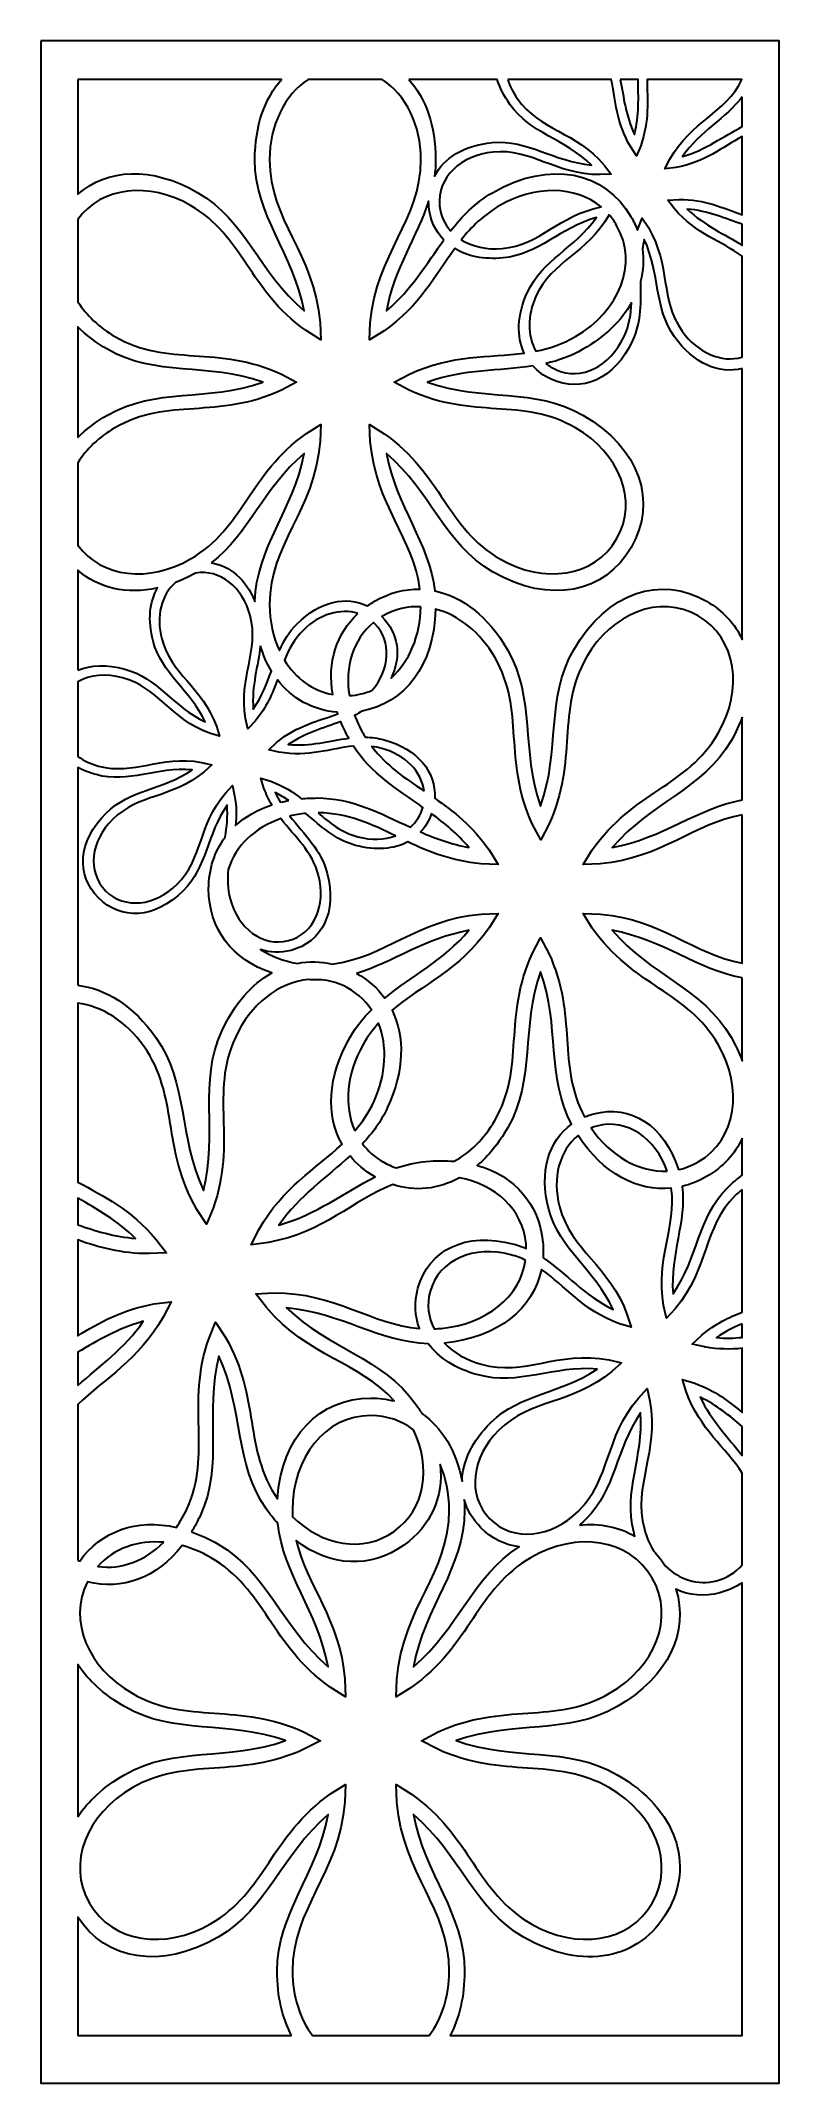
# Model space of a CAD drawing. Header units: centimetres. Extents: x -20.2 to -13.6, y -9 to 9.
import ezdxf

# ---------------------------------------------------------------- set-up
doc = ezdxf.new("R2010")
doc.units = ezdxf.units.CM
doc.header["$MEASUREMENT"] = 0
doc.layers.add('layer 1', color=7, linetype='Continuous')

msp = doc.modelspace()

# ---------------------------------------------------------------- linework, layer by layer
at = {"layer": 'layer 1', "color": 250, "lineweight": 30}
for points, knots in [([(-20.15195, 9.00069), (-20.15195, 9.00069), (-13.64046, 9.00069), (-13.64046, 9.00069), (-13.64046, 9.00069), (-13.64046, 9.00069), (-13.64046, -9.00021), (-13.64046, -9.00021), (-13.64046, -9.00021), (-13.64046, -9.00021), (-20.15195, -9.00021), (-20.15195, -9.00021), (-20.15195, -9.00021), (-20.15195, -9.00021), (-20.15195, 9.00069), (-20.15195, 9.00069)], [0, 0, 0, 0, 0.2, 0.2, 0.2, 0.2, 0.4, 0.4, 0.4, 0.4, 0.6, 0.6, 0.6, 0.6, 1, 1, 1, 1]), ([(-19.82638, 8.66013), (-19.82638, 8.66013), (-18.02869, 8.66013), (-18.02869, 8.66013), (-18.02869, 8.66013), (-18.1764, 8.49545), (-18.26424, 8.25333), (-18.26422, 7.9524), (-18.26422, 7.9524), (-18.26426, 7.45997), (-17.92408, 7.13308), (-17.83033, 6.62087), (-17.83033, 6.62087), (-18.22699, 6.95802), (-18.34002, 7.41625), (-18.7666, 7.66242), (-18.7666, 7.66242), (-19.17612, 7.89885), (-19.56836, 7.87483), (-19.82638, 7.64807), (-19.82638, 7.64807), (-19.82638, 7.64807), (-19.82638, 8.66013), (-19.82638, 8.66013)], [0, 0, 0, 0, 0.14285714, 0.14285714, 0.14285714, 0.14285714, 0.28571429, 0.28571429, 0.28571429, 0.28571429, 0.42857143, 0.42857143, 0.42857143, 0.42857143, 0.57142857, 0.57142857, 0.57142857, 0.57142857, 0.71428571, 0.71428571, 0.71428571, 0.71428571, 1, 1, 1, 1]), ([(-17.79295, 8.66013), (-17.79295, 8.66013), (-17.14159, 8.66013), (-17.14159, 8.66013), (-17.14159, 8.66013), (-16.93191, 8.52445), (-16.80024, 8.25843), (-16.8003, 7.9525), (-16.8003, 7.9525), (-16.80021, 7.41204), (-17.19158, 7.13503), (-17.24648, 6.51553), (-17.24648, 6.51553), (-17.24648, 6.51553), (-17.24635, 6.51553), (-17.24635, 6.51553), (-17.24635, 6.51553), (-17.24635, 6.51553), (-17.25274, 6.36458), (-17.25274, 6.36458), (-17.25274, 6.36458), (-17.25274, 6.36458), (-17.12418, 6.44492), (-17.12418, 6.44492), (-17.12418, 6.44492), (-16.80897, 6.66629), (-16.67193, 6.93369), (-16.50212, 7.16939), (-16.50212, 7.16939), (-16.39196, 7.10266), (-16.2466, 7.07135), (-16.07559, 7.08736), (-16.07559, 7.08736), (-15.76168, 7.11668), (-15.57345, 7.35317), (-15.25254, 7.44336), (-15.25254, 7.44336), (-15.44384, 7.17039), (-15.72923, 7.071), (-15.86082, 6.78447), (-15.86082, 6.78447), (-15.95383, 6.5818), (-15.95737, 6.39352), (-15.8889, 6.24807), (-15.8889, 6.24807), (-16.2011, 6.206), (-16.52238, 6.23916), (-16.90162, 6.06343), (-16.90162, 6.06343), (-16.90162, 6.06343), (-17.03721, 5.99156), (-17.03721, 5.99156), (-17.03721, 5.99156), (-17.03721, 5.99156), (-16.90327, 5.92144), (-16.90327, 5.92144), (-16.90327, 5.92144), (-16.90327, 5.92144), (-16.9034, 5.92132), (-16.9034, 5.92132), (-16.9034, 5.92132), (-16.33942, 5.65933), (-15.90394, 5.85976), (-15.436, 5.58957), (-15.436, 5.58957), (-15.05179, 5.36763), (-14.87857, 4.94802), (-15.07365, 4.61016), (-15.07365, 4.61016), (-15.26876, 4.27207), (-15.71889, 4.21234), (-16.10295, 4.43409), (-16.10295, 4.43409), (-16.57047, 4.70398), (-16.61514, 5.18082), (-17.12267, 5.53807), (-17.12267, 5.53807), (-17.12267, 5.53807), (-17.1227, 5.53791), (-17.1227, 5.53791), (-17.1227, 5.53791), (-17.1227, 5.53791), (-17.25293, 5.61939), (-17.25293, 5.61939), (-17.25293, 5.61939), (-17.25293, 5.61939), (-17.24662, 5.46933), (-17.24662, 5.46933), (-17.24662, 5.46933), (-17.19673, 4.90351), (-16.86625, 4.62322), (-16.80878, 4.16766), (-16.80878, 4.16766), (-16.9438, 4.17055), (-17.07963, 4.13526), (-17.2081, 4.06111), (-17.2081, 4.06111), (-17.23065, 4.04808), (-17.25227, 4.03424), (-17.27297, 4.01965), (-17.27297, 4.01965), (-17.4582, 4.11038), (-17.68974, 4.06339), (-17.89159, 3.86322), (-17.89159, 3.86322), (-17.9636, 3.79183), (-18.01055, 3.71166), (-18.04829, 3.62677), (-18.04829, 3.62677), (-18.10354, 3.74565), (-18.13422, 3.88394), (-18.13421, 4.03155), (-18.13421, 4.03155), (-18.13425, 4.5723), (-17.74235, 4.84936), (-17.68786, 5.46993), (-17.68786, 5.46993), (-17.68786, 5.46993), (-17.68783, 5.46993), (-17.68783, 5.46993), (-17.68783, 5.46993), (-17.68783, 5.46993), (-17.68143, 5.61997), (-17.68143, 5.61997), (-17.68143, 5.61997), (-17.68143, 5.61997), (-17.80979, 5.53955), (-17.80979, 5.53955), (-17.80979, 5.53955), (-18.31934, 5.18204), (-18.36337, 4.70432), (-18.83147, 4.43406), (-18.83147, 4.43406), (-19.19466, 4.22451), (-19.61639, 4.26645), (-19.82638, 4.55701), (-19.82638, 4.55701), (-19.82638, 4.55701), (-19.82638, 5.28243), (-19.82638, 5.28243), (-19.82638, 5.28243), (-19.75005, 5.40199), (-19.63828, 5.50886), (-19.49853, 5.58957), (-19.49853, 5.58957), (-19.03045, 5.85976), (-18.59484, 5.65927), (-18.03075, 5.92142), (-18.03075, 5.92142), (-18.03075, 5.92142), (-18.03075, 5.92144), (-18.03075, 5.92144), (-18.03075, 5.92144), (-18.03075, 5.92144), (-17.8967, 5.99156), (-17.8967, 5.99156), (-17.8967, 5.99156), (-17.8967, 5.99156), (-18.02961, 6.06212), (-18.02961, 6.06212), (-18.02961, 6.06212), (-18.02961, 6.06212), (-18.02961, 6.06209), (-18.02961, 6.06209), (-18.02961, 6.06209), (-18.59439, 6.32497), (-19.03023, 6.12419), (-19.49853, 6.39448), (-19.49853, 6.39448), (-19.63828, 6.47519), (-19.75005, 6.58206), (-19.82638, 6.70162), (-19.82638, 6.70162), (-19.82638, 6.70162), (-19.82638, 7.42704), (-19.82638, 7.42704), (-19.82638, 7.42704), (-19.61639, 7.71764), (-19.19466, 7.75954), (-18.83147, 7.54996), (-18.83147, 7.54996), (-18.36413, 7.28007), (-18.31939, 6.80354), (-17.81207, 6.44628), (-17.81207, 6.44628), (-17.81207, 6.44628), (-17.81188, 6.44657), (-17.81188, 6.44657), (-17.81188, 6.44657), (-17.81188, 6.44657), (-17.68158, 6.36509), (-17.68158, 6.36509), (-17.68158, 6.36509), (-17.68158, 6.36509), (-17.68805, 6.51606), (-17.68805, 6.51606), (-17.68805, 6.51606), (-17.74325, 7.13525), (-18.13421, 7.41222), (-18.13425, 7.9525), (-18.13425, 7.9525), (-18.13425, 8.25843), (-18.00261, 8.52445), (-17.79295, 8.66013)], [0, 0, 0, 0, 0.01923077, 0.01923077, 0.01923077, 0.01923077, 0.03846154, 0.03846154, 0.03846154, 0.03846154, 0.05769231, 0.05769231, 0.05769231, 0.05769231, 0.07692308, 0.07692308, 0.07692308, 0.07692308, 0.09615385, 0.09615385, 0.09615385, 0.09615385, 0.11538462, 0.11538462, 0.11538462, 0.11538462, 0.13461538, 0.13461538, 0.13461538, 0.13461538, 0.15384615, 0.15384615, 0.15384615, 0.15384615, 0.17307692, 0.17307692, 0.17307692, 0.17307692, 0.19230769, 0.19230769, 0.19230769, 0.19230769, 0.21153846, 0.21153846, 0.21153846, 0.21153846, 0.23076923, 0.23076923, 0.23076923, 0.23076923, 0.25, 0.25, 0.25, 0.25, 0.26923077, 0.26923077, 0.26923077, 0.26923077, 0.28846154, 0.28846154, 0.28846154, 0.28846154, 0.30769231, 0.30769231, 0.30769231, 0.30769231, 0.32692308, 0.32692308, 0.32692308, 0.32692308, 0.34615385, 0.34615385, 0.34615385, 0.34615385, 0.36538462, 0.36538462, 0.36538462, 0.36538462, 0.38461538, 0.38461538, 0.38461538, 0.38461538, 0.40384615, 0.40384615, 0.40384615, 0.40384615, 0.42307692, 0.42307692, 0.42307692, 0.42307692, 0.44230769, 0.44230769, 0.44230769, 0.44230769, 0.46153846, 0.46153846, 0.46153846, 0.46153846, 0.48076923, 0.48076923, 0.48076923, 0.48076923, 0.5, 0.5, 0.5, 0.5, 0.51923077, 0.51923077, 0.51923077, 0.51923077, 0.53846154, 0.53846154, 0.53846154, 0.53846154, 0.55769231, 0.55769231, 0.55769231, 0.55769231, 0.57692308, 0.57692308, 0.57692308, 0.57692308, 0.59615385, 0.59615385, 0.59615385, 0.59615385, 0.61538462, 0.61538462, 0.61538462, 0.61538462, 0.63461538, 0.63461538, 0.63461538, 0.63461538, 0.65384615, 0.65384615, 0.65384615, 0.65384615, 0.67307692, 0.67307692, 0.67307692, 0.67307692, 0.69230769, 0.69230769, 0.69230769, 0.69230769, 0.71153846, 0.71153846, 0.71153846, 0.71153846, 0.73076923, 0.73076923, 0.73076923, 0.73076923, 0.75, 0.75, 0.75, 0.75, 0.76923077, 0.76923077, 0.76923077, 0.76923077, 0.78846154, 0.78846154, 0.78846154, 0.78846154, 0.80769231, 0.80769231, 0.80769231, 0.80769231, 0.82692308, 0.82692308, 0.82692308, 0.82692308, 0.84615385, 0.84615385, 0.84615385, 0.84615385, 0.86538462, 0.86538462, 0.86538462, 0.86538462, 0.88461538, 0.88461538, 0.88461538, 0.88461538, 0.90384615, 0.90384615, 0.90384615, 0.90384615, 0.92307692, 0.92307692, 0.92307692, 0.92307692, 0.94230769, 0.94230769, 0.94230769, 0.94230769, 0.96153846, 0.96153846, 0.96153846, 0.96153846, 1, 1, 1, 1]), ([(-16.90585, 8.66013), (-16.90585, 8.66013), (-16.12826, 8.66013), (-16.12826, 8.66013), (-16.12826, 8.66013), (-16.10494, 8.58806), (-16.06768, 8.51434), (-16.01568, 8.44103), (-16.01568, 8.44103), (-15.8333, 8.1838), (-15.53442, 8.13904), (-15.29588, 7.90628), (-15.29588, 7.90628), (-15.62788, 7.93542), (-15.85667, 8.13289), (-16.17061, 8.10352), (-16.17061, 8.10352), (-16.42036, 8.0802), (-16.59772, 7.96787), (-16.68006, 7.80833), (-16.68006, 7.80833), (-16.67375, 7.85492), (-16.67025, 7.90281), (-16.67025, 7.9524), (-16.67025, 7.9524), (-16.67025, 8.25333), (-16.75812, 8.49545), (-16.90585, 8.66013)], [0, 0, 0, 0, 0.125, 0.125, 0.125, 0.125, 0.25, 0.25, 0.25, 0.25, 0.375, 0.375, 0.375, 0.375, 0.5, 0.5, 0.5, 0.5, 0.625, 0.625, 0.625, 0.625, 0.75, 0.75, 0.75, 0.75, 1, 1, 1, 1]), ([(-16.03441, 8.66013), (-16.03441, 8.66013), (-15.12133, 8.66013), (-15.12133, 8.66013), (-15.12133, 8.66013), (-15.08471, 8.47651), (-15.07737, 8.28317), (-14.95263, 8.06874), (-14.95263, 8.06874), (-14.95263, 8.06874), (-14.95244, 8.06888), (-14.95244, 8.06888), (-14.95244, 8.06888), (-14.95244, 8.06888), (-14.89839, 7.98661), (-14.89839, 7.98661), (-14.89839, 7.98661), (-14.89839, 7.98661), (-14.86173, 8.07624), (-14.86173, 8.07624), (-14.86173, 8.07624), (-14.78284, 8.29826), (-14.80447, 8.48197), (-14.80529, 8.66013), (-14.80529, 8.66013), (-14.80529, 8.66013), (-13.96849, 8.66013), (-13.96849, 8.66013), (-13.96849, 8.66013), (-14.11538, 8.35853), (-14.41069, 8.29829), (-14.60505, 7.95795), (-14.60505, 7.95795), (-14.60505, 7.95795), (-14.60494, 7.95789), (-14.60494, 7.95789), (-14.60494, 7.95789), (-14.60494, 7.95789), (-14.64901, 7.87172), (-14.64901, 7.87172), (-14.64901, 7.87172), (-14.64901, 7.87172), (-14.55269, 7.88419), (-14.55269, 7.88419), (-14.55269, 7.88419), (-14.29462, 7.93165), (-14.14004, 8.06332), (-13.96603, 8.15682), (-13.96603, 8.15682), (-13.96603, 8.15682), (-13.96603, 7.46641), (-13.96603, 7.46641), (-13.96603, 7.46641), (-14.13043, 7.52567), (-14.29452, 7.6036), (-14.5251, 7.60283), (-14.5251, 7.60283), (-14.5251, 7.60283), (-14.62322, 7.59712), (-14.62322, 7.59712), (-14.62322, 7.59712), (-14.62322, 7.59712), (-14.56399, 7.52061), (-14.56399, 7.52061), (-14.56399, 7.52061), (-14.56399, 7.52061), (-14.56408, 7.52052), (-14.56408, 7.52052), (-14.56408, 7.52052), (-14.37028, 7.29301), (-14.149, 7.23637), (-13.96603, 7.1029), (-13.96603, 7.1029), (-13.96603, 7.1029), (-13.96603, 6.21252), (-13.96603, 6.21252), (-13.96603, 6.21252), (-14.14997, 6.15981), (-14.36092, 6.25135), (-14.49558, 6.44129), (-14.49558, 6.44129), (-14.69553, 6.72326), (-14.59421, 7.01264), (-14.79412, 7.35611), (-14.79412, 7.35611), (-14.79412, 7.35611), (-14.79412, 7.35602), (-14.79412, 7.35602), (-14.79412, 7.35602), (-14.79412, 7.35602), (-14.84815, 7.43826), (-14.84815, 7.43826), (-14.84815, 7.43826), (-14.84815, 7.43826), (-14.88455, 7.34926), (-14.88455, 7.34926), (-14.88455, 7.34926), (-14.88653, 7.3437), (-14.88844, 7.33816), (-14.8903, 7.33264), (-14.8903, 7.33264), (-14.90538, 7.37155), (-14.92384, 7.41003), (-14.94568, 7.44787), (-14.94568, 7.44787), (-15.17658, 7.8479), (-15.65897, 7.95627), (-16.16809, 7.66242), (-16.16809, 7.66242), (-16.32323, 7.57286), (-16.43688, 7.4552), (-16.53781, 7.32551), (-16.53781, 7.32551), (-16.59209, 7.3857), (-16.6272, 7.46095), (-16.63532, 7.54756), (-16.63532, 7.54756), (-16.65856, 7.79631), (-16.44568, 7.99422), (-16.16287, 8.02064), (-16.16287, 8.02064), (-15.81828, 8.05291), (-15.61836, 7.81987), (-15.22003, 7.82178), (-15.22003, 7.82178), (-15.22003, 7.82178), (-15.22003, 7.82178), (-15.22003, 7.82178), (-15.22003, 7.82178), (-15.22003, 7.82178), (-15.12332, 7.82674), (-15.12332, 7.82674), (-15.12332, 7.82674), (-15.12332, 7.82674), (-15.18184, 7.9033), (-15.18184, 7.9033), (-15.18184, 7.9033), (-15.18184, 7.9033), (-15.18184, 7.9033), (-15.18184, 7.9033), (-15.18184, 7.9033), (-15.44018, 8.20722), (-15.74749, 8.20674), (-15.94773, 8.48918), (-15.94773, 8.48918), (-15.98646, 8.54379), (-16.01543, 8.60167), (-16.03441, 8.66013)], [0, 0, 0, 0, 0.02631579, 0.02631579, 0.02631579, 0.02631579, 0.05263158, 0.05263158, 0.05263158, 0.05263158, 0.07894737, 0.07894737, 0.07894737, 0.07894737, 0.10526316, 0.10526316, 0.10526316, 0.10526316, 0.13157895, 0.13157895, 0.13157895, 0.13157895, 0.15789474, 0.15789474, 0.15789474, 0.15789474, 0.18421053, 0.18421053, 0.18421053, 0.18421053, 0.21052632, 0.21052632, 0.21052632, 0.21052632, 0.23684211, 0.23684211, 0.23684211, 0.23684211, 0.26315789, 0.26315789, 0.26315789, 0.26315789, 0.28947368, 0.28947368, 0.28947368, 0.28947368, 0.31578947, 0.31578947, 0.31578947, 0.31578947, 0.34210526, 0.34210526, 0.34210526, 0.34210526, 0.36842105, 0.36842105, 0.36842105, 0.36842105, 0.39473684, 0.39473684, 0.39473684, 0.39473684, 0.42105263, 0.42105263, 0.42105263, 0.42105263, 0.44736842, 0.44736842, 0.44736842, 0.44736842, 0.47368421, 0.47368421, 0.47368421, 0.47368421, 0.5, 0.5, 0.5, 0.5, 0.52631579, 0.52631579, 0.52631579, 0.52631579, 0.55263158, 0.55263158, 0.55263158, 0.55263158, 0.57894737, 0.57894737, 0.57894737, 0.57894737, 0.60526316, 0.60526316, 0.60526316, 0.60526316, 0.63157895, 0.63157895, 0.63157895, 0.63157895, 0.65789474, 0.65789474, 0.65789474, 0.65789474, 0.68421053, 0.68421053, 0.68421053, 0.68421053, 0.71052632, 0.71052632, 0.71052632, 0.71052632, 0.73684211, 0.73684211, 0.73684211, 0.73684211, 0.76315789, 0.76315789, 0.76315789, 0.76315789, 0.78947368, 0.78947368, 0.78947368, 0.78947368, 0.81578947, 0.81578947, 0.81578947, 0.81578947, 0.84210526, 0.84210526, 0.84210526, 0.84210526, 0.86842105, 0.86842105, 0.86842105, 0.86842105, 0.89473684, 0.89473684, 0.89473684, 0.89473684, 0.92105263, 0.92105263, 0.92105263, 0.92105263, 0.94736842, 0.94736842, 0.94736842, 0.94736842, 1, 1, 1, 1]), ([(-15.04174, 8.66013), (-15.04174, 8.66013), (-14.88353, 8.66013), (-14.88353, 8.66013), (-14.88353, 8.66013), (-14.88354, 8.50555), (-14.87305, 8.34625), (-14.91661, 8.17522), (-14.91661, 8.17522), (-14.99351, 8.3403), (-15.0115, 8.50381), (-15.04174, 8.66013)], [0, 0, 0, 0, 0.25, 0.25, 0.25, 0.25, 0.5, 0.5, 0.5, 0.5, 1, 1, 1, 1]), ([(-13.96603, 8.5071), (-13.96603, 8.5071), (-13.96603, 8.24521), (-13.96603, 8.24521), (-13.96603, 8.24521), (-14.13327, 8.16006), (-14.28571, 8.03984), (-14.49404, 7.98126), (-14.49404, 7.98126), (-14.33565, 8.2073), (-14.11272, 8.31429), (-13.96603, 8.5071)], [0, 0, 0, 0, 0.25, 0.25, 0.25, 0.25, 0.5, 0.5, 0.5, 0.5, 1, 1, 1, 1]), ([(-16.59795, 7.24521), (-16.74776, 7.0383), (-16.88112, 6.81044), (-17.1041, 6.62087), (-17.1041, 6.62087), (-17.03557, 6.99636), (-16.83438, 7.27225), (-16.73185, 7.58677), (-16.73185, 7.58677), (-16.73177, 7.57095), (-16.73101, 7.55494), (-16.7295, 7.53873), (-16.7295, 7.53873), (-16.71864, 7.42229), (-16.67268, 7.32189), (-16.59795, 7.24521)], [0, 0, 0, 0, 0.2, 0.2, 0.2, 0.2, 0.4, 0.4, 0.4, 0.4, 0.6, 0.6, 0.6, 0.6, 1, 1, 1, 1]), ([(-16.44353, 7.24731), (-16.35317, 7.3617), (-16.24858, 7.46588), (-16.10295, 7.54999), (-16.10295, 7.54999), (-15.79225, 7.72937), (-15.43833, 7.72445), (-15.21117, 7.53709), (-15.21117, 7.53709), (-15.59015, 7.46056), (-15.74397, 7.20199), (-16.08332, 7.17022), (-16.08332, 7.17022), (-16.21864, 7.15757), (-16.34546, 7.1865), (-16.44353, 7.24731)], [0, 0, 0, 0, 0.2, 0.2, 0.2, 0.2, 0.4, 0.4, 0.4, 0.4, 0.6, 0.6, 0.6, 0.6, 1, 1, 1, 1]), ([(-15.14066, 7.46818), (-15.11593, 7.43963), (-15.09348, 7.40823), (-15.07368, 7.37392), (-15.07368, 7.37392), (-14.87857, 7.03603), (-15.05179, 6.61642), (-15.436, 6.39448), (-15.436, 6.39448), (-15.55403, 6.32639), (-15.67, 6.28823), (-15.78651, 6.265), (-15.78651, 6.265), (-15.86165, 6.39854), (-15.86326, 6.57959), (-15.78515, 6.74969), (-15.78515, 6.74969), (-15.64067, 7.06435), (-15.33858, 7.12093), (-15.14115, 7.46742), (-15.14115, 7.46742), (-15.14115, 7.46742), (-15.14108, 7.46736), (-15.14108, 7.46736), (-15.14108, 7.46736), (-15.14108, 7.46736), (-15.14066, 7.46818), (-15.14066, 7.46818)], [0, 0, 0, 0, 0.125, 0.125, 0.125, 0.125, 0.25, 0.25, 0.25, 0.25, 0.375, 0.375, 0.375, 0.375, 0.5, 0.5, 0.5, 0.5, 0.625, 0.625, 0.625, 0.625, 0.75, 0.75, 0.75, 0.75, 1, 1, 1, 1]), ([(-13.96603, 7.38347), (-13.96603, 7.38347), (-13.96603, 7.19813), (-13.96603, 7.19813), (-13.96603, 7.19813), (-14.12151, 7.29772), (-14.29844, 7.36971), (-14.45078, 7.51834), (-14.45078, 7.51834), (-14.26846, 7.5023), (-14.11727, 7.43556), (-13.96603, 7.38347)], [0, 0, 0, 0, 0.25, 0.25, 0.25, 0.25, 0.5, 0.5, 0.5, 0.5, 1, 1, 1, 1]), ([(-13.96603, 6.11215), (-13.96603, 6.11215), (-13.96603, 3.72397), (-13.96603, 3.72397), (-13.96603, 3.72397), (-14.02973, 3.86192), (-14.13627, 3.97777), (-14.28056, 4.06107), (-14.28056, 4.06107), (-14.68281, 4.2933), (-15.15726, 4.14518), (-15.45271, 3.63337), (-15.45271, 3.63337), (-15.7003, 3.20462), (-15.56842, 2.74899), (-15.74429, 2.25588), (-15.74429, 2.25588), (-15.92017, 2.74883), (-15.78826, 3.20465), (-16.03592, 3.63345), (-16.03592, 3.63345), (-16.20622, 3.92842), (-16.43602, 4.10255), (-16.67718, 4.15268), (-16.67718, 4.15268), (-16.72586, 4.58043), (-17.01848, 4.8942), (-17.1041, 5.36323), (-17.1041, 5.36323), (-16.70752, 5.02603), (-16.59437, 4.5678), (-16.16809, 4.32163), (-16.16809, 4.32163), (-15.65897, 4.02778), (-15.17658, 4.13615), (-14.94568, 4.53619), (-14.94568, 4.53619), (-14.71469, 4.93632), (-14.86198, 5.40815), (-15.37105, 5.70201), (-15.37105, 5.70201), (-15.79738, 5.94828), (-16.25093, 5.81702), (-16.7411, 5.99206), (-16.7411, 5.99206), (-16.41681, 6.10784), (-16.10854, 6.08958), (-15.81358, 6.13526), (-15.81358, 6.13526), (-15.76999, 6.08726), (-15.71548, 6.04754), (-15.65114, 6.01802), (-15.65114, 6.01802), (-15.38233, 5.89456), (-15.09026, 6.01657), (-14.93322, 6.35862), (-14.93322, 6.35862), (-14.8541, 6.53087), (-14.86257, 6.70122), (-14.864, 6.8799), (-14.864, 6.8799), (-14.83866, 6.97494), (-14.83293, 7.07222), (-14.84693, 7.16868), (-14.84693, 7.16868), (-14.84248, 7.19529), (-14.83696, 7.22218), (-14.83003, 7.24935), (-14.83003, 7.24935), (-14.68935, 6.94723), (-14.74589, 6.65036), (-14.56351, 6.39319), (-14.56351, 6.39319), (-14.39472, 6.15512), (-14.17067, 6.06216), (-13.96603, 6.11215)], [0, 0, 0, 0, 0.05, 0.05, 0.05, 0.05, 0.1, 0.1, 0.1, 0.1, 0.15, 0.15, 0.15, 0.15, 0.2, 0.2, 0.2, 0.2, 0.25, 0.25, 0.25, 0.25, 0.3, 0.3, 0.3, 0.3, 0.35, 0.35, 0.35, 0.35, 0.4, 0.4, 0.4, 0.4, 0.45, 0.45, 0.45, 0.45, 0.5, 0.5, 0.5, 0.5, 0.55, 0.55, 0.55, 0.55, 0.6, 0.6, 0.6, 0.6, 0.65, 0.65, 0.65, 0.65, 0.7, 0.7, 0.7, 0.7, 0.75, 0.75, 0.75, 0.75, 0.8, 0.8, 0.8, 0.8, 0.85, 0.85, 0.85, 0.85, 0.9, 0.9, 0.9, 0.9, 1, 1, 1, 1]), ([(-15.69685, 6.15727), (-15.58644, 6.18232), (-15.47789, 6.22033), (-15.37105, 6.28204), (-15.37105, 6.28204), (-15.17323, 6.39623), (-15.03006, 6.53731), (-14.94247, 6.69059), (-14.94247, 6.69059), (-14.94646, 6.59303), (-14.96185, 6.49575), (-15.00885, 6.39333), (-15.00885, 6.39333), (-15.12732, 6.13513), (-15.38458, 5.9998), (-15.61163, 6.10396), (-15.61163, 6.10396), (-15.64319, 6.11845), (-15.67161, 6.13641), (-15.69685, 6.15727)], [0, 0, 0, 0, 0.16666667, 0.16666667, 0.16666667, 0.16666667, 0.33333333, 0.33333333, 0.33333333, 0.33333333, 0.5, 0.5, 0.5, 0.5, 0.66666667, 0.66666667, 0.66666667, 0.66666667, 1, 1, 1, 1]), ([(-19.82638, 5.50536), (-19.82638, 5.50536), (-19.82638, 6.4787), (-19.82638, 6.4787), (-19.82638, 6.4787), (-19.75348, 6.40732), (-19.66588, 6.34107), (-19.56364, 6.28204), (-19.56364, 6.28204), (-19.1371, 6.03577), (-18.68371, 6.16706), (-18.19346, 5.99206), (-18.19346, 5.99206), (-18.68371, 5.81699), (-19.1371, 5.94828), (-19.56364, 5.70201), (-19.56364, 5.70201), (-19.66588, 5.64298), (-19.75348, 5.57674), (-19.82638, 5.50536)], [0, 0, 0, 0, 0.16666667, 0.16666667, 0.16666667, 0.16666667, 0.33333333, 0.33333333, 0.33333333, 0.33333333, 0.5, 0.5, 0.5, 0.5, 0.66666667, 0.66666667, 0.66666667, 0.66666667, 1, 1, 1, 1]), ([(-18.64938, 4.40006), (-18.3151, 4.65669), (-18.188, 5.05917), (-17.83033, 5.36323), (-17.83033, 5.36323), (-17.92234, 4.86024), (-18.25196, 4.53596), (-18.26386, 4.05821), (-18.26386, 4.05821), (-18.34376, 4.25592), (-18.48534, 4.37438), (-18.64938, 4.40006)], [0, 0, 0, 0, 0.25, 0.25, 0.25, 0.25, 0.5, 0.5, 0.5, 0.5, 1, 1, 1, 1]), ([(-19.82638, 2.69312), (-19.82638, 2.69312), (-19.82638, 3.35159), (-19.82638, 3.35159), (-19.82638, 3.35159), (-19.71768, 3.41156), (-19.57537, 3.42639), (-19.43153, 3.38719), (-19.43153, 3.38719), (-19.11671, 3.30142), (-19.01714, 3.02969), (-18.66557, 2.89893), (-18.66557, 2.89893), (-18.66557, 2.89893), (-18.66546, 2.89919), (-18.66546, 2.89919), (-18.66546, 2.89919), (-18.66546, 2.89919), (-18.57674, 2.87159), (-18.57674, 2.87159), (-18.57674, 2.87159), (-18.57674, 2.87159), (-18.60374, 2.95891), (-18.60374, 2.95891), (-18.60374, 2.95891), (-18.73137, 3.31237), (-19.00266, 3.41412), (-19.08586, 3.72995), (-19.08586, 3.72995), (-19.13759, 3.92631), (-19.08911, 4.11899), (-18.96355, 4.22711), (-18.96355, 4.22711), (-18.90587, 4.24922), (-18.84744, 4.27651), (-18.78861, 4.30919), (-18.78861, 4.30919), (-18.57206, 4.34706), (-18.37113, 4.18299), (-18.30591, 3.93539), (-18.30591, 3.93539), (-18.22268, 3.61946), (-18.40882, 3.39721), (-18.34556, 3.02653), (-18.34556, 3.02653), (-18.34556, 3.02653), (-18.34545, 3.02657), (-18.34545, 3.02657), (-18.34545, 3.02657), (-18.34545, 3.02657), (-18.32593, 2.93728), (-18.32593, 2.93728), (-18.32593, 2.93728), (-18.32593, 2.93728), (-18.26313, 3.00413), (-18.26313, 3.00413), (-18.26313, 3.00413), (-18.15903, 3.12747), (-18.1084, 3.25056), (-18.06615, 3.36907), (-18.06615, 3.36907), (-17.93739, 3.20162), (-17.75355, 3.10117), (-17.53778, 3.08327), (-17.53778, 3.08327), (-17.53634, 3.07889), (-17.53486, 3.07451), (-17.53335, 3.07012), (-17.53335, 3.07012), (-17.70319, 3.00375), (-17.88792, 2.9696), (-18.07428, 2.8154), (-18.07428, 2.8154), (-18.07428, 2.8154), (-18.14249, 2.75241), (-18.14249, 2.75241), (-18.14249, 2.75241), (-18.14249, 2.75241), (-18.05336, 2.73213), (-18.05336, 2.73213), (-18.05336, 2.73213), (-18.05336, 2.73213), (-18.05342, 2.73199), (-18.05342, 2.73199), (-18.05342, 2.73199), (-17.78755, 2.68432), (-17.59717, 2.76597), (-17.39416, 2.78388), (-17.39416, 2.78388), (-17.23751, 2.54298), (-17.0102, 2.40516), (-16.78246, 2.24449), (-16.78246, 2.24449), (-16.80243, 2.17325), (-16.84127, 2.11423), (-16.8932, 2.069), (-16.8932, 2.069), (-17.15978, 2.19255), (-17.40488, 2.32715), (-17.71543, 2.32715), (-17.71543, 2.32715), (-17.7628, 2.32714), (-17.80871, 2.32496), (-17.8531, 2.32072), (-17.8531, 2.32072), (-17.92788, 2.37896), (-18.01299, 2.4334), (-18.12259, 2.47412), (-18.12259, 2.47412), (-18.12259, 2.47412), (-18.12261, 2.47405), (-18.12261, 2.47405), (-18.12261, 2.47405), (-18.12261, 2.47405), (-18.21133, 2.50165), (-18.21133, 2.50165), (-18.21133, 2.50165), (-18.21133, 2.50165), (-18.18451, 2.41489), (-18.18451, 2.41489), (-18.18451, 2.41489), (-18.16473, 2.35996), (-18.14148, 2.3111), (-18.116, 2.26658), (-18.116, 2.26658), (-18.24187, 2.22464), (-18.34891, 2.16218), (-18.43449, 2.0833), (-18.43449, 2.0833), (-18.42633, 2.16406), (-18.42593, 2.25061), (-18.44251, 2.34726), (-18.44251, 2.34726), (-18.44251, 2.34726), (-18.44247, 2.3473), (-18.44247, 2.3473), (-18.44247, 2.3473), (-18.44247, 2.3473), (-18.46185, 2.43592), (-18.46185, 2.43592), (-18.46185, 2.43592), (-18.46185, 2.43592), (-18.52454, 2.36918), (-18.52454, 2.36918), (-18.52454, 2.36918), (-18.76737, 2.08173), (-18.71961, 1.79566), (-18.95167, 1.56554), (-18.95167, 1.56554), (-19.14215, 1.37669), (-19.41448, 1.34238), (-19.58057, 1.50989), (-19.58057, 1.50989), (-19.74667, 1.6774), (-19.71005, 1.94942), (-19.51957, 2.13828), (-19.51957, 2.13828), (-19.28755, 2.36835), (-19.00198, 2.31826), (-18.71255, 2.55849), (-18.71255, 2.55849), (-18.71255, 2.55849), (-18.71256, 2.55849), (-18.71256, 2.55849), (-18.71256, 2.55849), (-18.71256, 2.55849), (-18.64498, 2.62005), (-18.64498, 2.62005), (-18.64498, 2.62005), (-18.64498, 2.62005), (-18.73359, 2.64084), (-18.73359, 2.64084), (-18.73359, 2.64084), (-18.73359, 2.64084), (-18.7336, 2.64083), (-18.7336, 2.64083), (-18.7336, 2.64083), (-19.10422, 2.70764), (-19.32813, 2.52307), (-19.64358, 2.60901), (-19.64358, 2.60901), (-19.71179, 2.6276), (-19.77355, 2.6565), (-19.82638, 2.69312)], [0, 0, 0, 0, 0.0212766, 0.0212766, 0.0212766, 0.0212766, 0.04255319, 0.04255319, 0.04255319, 0.04255319, 0.06382979, 0.06382979, 0.06382979, 0.06382979, 0.08510638, 0.08510638, 0.08510638, 0.08510638, 0.10638298, 0.10638298, 0.10638298, 0.10638298, 0.12765957, 0.12765957, 0.12765957, 0.12765957, 0.14893617, 0.14893617, 0.14893617, 0.14893617, 0.17021277, 0.17021277, 0.17021277, 0.17021277, 0.19148936, 0.19148936, 0.19148936, 0.19148936, 0.21276596, 0.21276596, 0.21276596, 0.21276596, 0.23404255, 0.23404255, 0.23404255, 0.23404255, 0.25531915, 0.25531915, 0.25531915, 0.25531915, 0.27659574, 0.27659574, 0.27659574, 0.27659574, 0.29787234, 0.29787234, 0.29787234, 0.29787234, 0.31914894, 0.31914894, 0.31914894, 0.31914894, 0.34042553, 0.34042553, 0.34042553, 0.34042553, 0.36170213, 0.36170213, 0.36170213, 0.36170213, 0.38297872, 0.38297872, 0.38297872, 0.38297872, 0.40425532, 0.40425532, 0.40425532, 0.40425532, 0.42553191, 0.42553191, 0.42553191, 0.42553191, 0.44680851, 0.44680851, 0.44680851, 0.44680851, 0.46808511, 0.46808511, 0.46808511, 0.46808511, 0.4893617, 0.4893617, 0.4893617, 0.4893617, 0.5106383, 0.5106383, 0.5106383, 0.5106383, 0.53191489, 0.53191489, 0.53191489, 0.53191489, 0.55319149, 0.55319149, 0.55319149, 0.55319149, 0.57446809, 0.57446809, 0.57446809, 0.57446809, 0.59574468, 0.59574468, 0.59574468, 0.59574468, 0.61702128, 0.61702128, 0.61702128, 0.61702128, 0.63829787, 0.63829787, 0.63829787, 0.63829787, 0.65957447, 0.65957447, 0.65957447, 0.65957447, 0.68085106, 0.68085106, 0.68085106, 0.68085106, 0.70212766, 0.70212766, 0.70212766, 0.70212766, 0.72340426, 0.72340426, 0.72340426, 0.72340426, 0.74468085, 0.74468085, 0.74468085, 0.74468085, 0.76595745, 0.76595745, 0.76595745, 0.76595745, 0.78723404, 0.78723404, 0.78723404, 0.78723404, 0.80851064, 0.80851064, 0.80851064, 0.80851064, 0.82978723, 0.82978723, 0.82978723, 0.82978723, 0.85106383, 0.85106383, 0.85106383, 0.85106383, 0.87234043, 0.87234043, 0.87234043, 0.87234043, 0.89361702, 0.89361702, 0.89361702, 0.89361702, 0.91489362, 0.91489362, 0.91489362, 0.91489362, 0.93617021, 0.93617021, 0.93617021, 0.93617021, 0.95744681, 0.95744681, 0.95744681, 0.95744681, 1, 1, 1, 1]), ([(-19.82638, 3.4538), (-19.82638, 3.4538), (-19.82638, 4.33598), (-19.82638, 4.33598), (-19.82638, 4.33598), (-19.64481, 4.17641), (-19.39678, 4.11724), (-19.12303, 4.17857), (-19.12303, 4.17857), (-19.19246, 4.0573), (-19.21067, 3.89517), (-19.16186, 3.70992), (-19.16186, 3.70992), (-19.08603, 3.422), (-18.83672, 3.28321), (-18.70311, 2.99825), (-18.70311, 2.99825), (-18.98693, 3.13427), (-19.12359, 3.38476), (-19.41085, 3.46303), (-19.41085, 3.46303), (-19.56983, 3.50637), (-19.71213, 3.49996), (-19.82638, 3.4538)], [0, 0, 0, 0, 0.14285714, 0.14285714, 0.14285714, 0.14285714, 0.28571429, 0.28571429, 0.28571429, 0.28571429, 0.42857143, 0.42857143, 0.42857143, 0.42857143, 0.57142857, 0.57142857, 0.57142857, 0.57142857, 0.71428571, 0.71428571, 0.71428571, 0.71428571, 1, 1, 1, 1]), ([(-13.96603, 2.17938), (-13.96603, 2.17938), (-13.96603, 0.87222), (-13.96603, 0.87222), (-13.96603, 0.87222), (-14.39109, 0.94835), (-14.67243, 1.25476), (-15.21588, 1.30363), (-15.21588, 1.30363), (-15.21588, 1.30363), (-15.37006, 1.3092), (-15.37006, 1.3092), (-15.37006, 1.3092), (-15.37006, 1.3092), (-15.2887, 1.18083), (-15.2887, 1.18083), (-15.2887, 1.18083), (-15.2887, 1.18083), (-15.28887, 1.18078), (-15.28887, 1.18078), (-15.28887, 1.18078), (-14.9295, 0.66915), (-14.44957, 0.62474), (-14.17796, 0.15425), (-14.17796, 0.15425), (-13.955, -0.23213), (-14.01512, -0.68459), (-14.35481, -0.8807), (-14.35481, -0.8807), (-14.41123, -0.91328), (-14.4699, -0.9356), (-14.52956, -0.94848), (-14.52956, -0.94848), (-14.65157, -0.55398), (-14.95327, -0.37181), (-15.27595, -0.45681), (-15.27595, -0.45681), (-15.30429, -0.46427), (-15.33145, -0.47349), (-15.35739, -0.48429), (-15.35739, -0.48429), (-15.60192, -0.0264), (-15.41614, 0.40408), (-15.67246, 0.9573), (-15.67246, 0.9573), (-15.67246, 0.9573), (-15.67256, 0.95719), (-15.67256, 0.95719), (-15.67256, 0.95719), (-15.67256, 0.95719), (-15.745, 1.0936), (-15.745, 1.0936), (-15.745, 1.0936), (-15.745, 1.0936), (-15.81494, 0.95977), (-15.81494, 0.95977), (-15.81494, 0.95977), (-16.07901, 0.39242), (-15.87731, -0.04576), (-16.14902, -0.51654), (-16.14902, -0.51654), (-16.24092, -0.67573), (-16.36663, -0.79883), (-16.50642, -0.87487), (-16.50642, -0.87487), (-16.5848, -0.86801), (-16.6679, -0.86828), (-16.75528, -0.87645), (-16.75528, -0.87645), (-16.84814, -0.88513), (-16.93401, -0.9053), (-17.0156, -0.93328), (-17.0156, -0.93328), (-17.05575, -0.92034), (-17.09526, -0.90293), (-17.13371, -0.88074), (-17.13371, -0.88074), (-17.20739, -0.83819), (-17.2679, -0.78358), (-17.31525, -0.72022), (-17.31525, -0.72022), (-17.22824, -0.62787), (-17.1516, -0.52492), (-17.09379, -0.39906), (-17.09379, -0.39906), (-16.94494, -0.07471), (-16.94151, 0.22623), (-17.05463, 0.4569), (-17.05463, 0.4569), (-16.79092, 0.68191), (-16.46233, 0.80605), (-16.19883, 1.18211), (-16.19883, 1.18211), (-16.19883, 1.18211), (-16.1988, 1.1821), (-16.1988, 1.1821), (-16.1988, 1.1821), (-16.1988, 1.1821), (-16.11781, 1.30952), (-16.11781, 1.30952), (-16.11781, 1.30952), (-16.11781, 1.30952), (-16.26999, 1.30402), (-16.26999, 1.30402), (-16.26999, 1.30402), (-16.84022, 1.25359), (-17.12191, 0.91984), (-17.58172, 0.86326), (-17.58172, 0.86326), (-17.68498, 0.88734), (-17.78857, 0.88926), (-17.88903, 0.86964), (-17.88903, 0.86964), (-18.01025, 0.89037), (-18.12127, 0.93259), (-18.21538, 0.9923), (-18.21538, 0.9923), (-18.13168, 0.96276), (-18.03972, 0.95931), (-17.94553, 0.98412), (-17.94553, 0.98412), (-17.67545, 1.05525), (-17.53553, 1.31941), (-17.62606, 1.66304), (-17.62606, 1.66304), (-17.68121, 1.87243), (-17.82812, 2.00296), (-17.95555, 2.16819), (-17.95555, 2.16819), (-17.91049, 2.17917), (-17.86374, 2.18708), (-17.81569, 2.1917), (-17.81569, 2.1917), (-17.67958, 2.07722), (-17.55828, 1.95931), (-17.37707, 1.90993), (-17.37707, 1.90993), (-17.19591, 1.86055), (-17.03641, 1.87573), (-16.91541, 1.94077), (-16.91541, 1.94077), (-16.73091, 1.85292), (-16.53075, 1.77072), (-16.27041, 1.7476), (-16.27041, 1.7476), (-16.27041, 1.7476), (-16.2704, 1.74761), (-16.2704, 1.74761), (-16.2704, 1.74761), (-16.2704, 1.74761), (-16.11843, 1.74129), (-16.11843, 1.74129), (-16.11843, 1.74129), (-16.11843, 1.74129), (-16.19869, 1.86953), (-16.19869, 1.86953), (-16.19869, 1.86953), (-16.19869, 1.86953), (-16.1987, 1.86951), (-16.1987, 1.86951), (-16.1987, 1.86951), (-16.34596, 2.0795), (-16.51349, 2.21091), (-16.67864, 2.32524), (-16.67864, 2.32524), (-16.66535, 2.55487), (-16.82437, 2.75824), (-17.12369, 2.83979), (-17.12369, 2.83979), (-17.18043, 2.85525), (-17.23551, 2.86192), (-17.2898, 2.86291), (-17.2898, 2.86291), (-17.29686, 2.87416), (-17.30383, 2.88559), (-17.31062, 2.89737), (-17.31062, 2.89737), (-17.34049, 2.94912), (-17.36525, 3.00205), (-17.38497, 3.05539), (-17.38497, 3.05539), (-17.36267, 3.067), (-17.34079, 3.0796), (-17.31939, 3.09347), (-17.31939, 3.09347), (-16.94532, 3.16154), (-16.68386, 3.49137), (-16.67082, 3.99218), (-16.67082, 3.99218), (-16.46701, 3.93884), (-16.27585, 3.78781), (-16.14894, 3.56811), (-16.14894, 3.56811), (-15.87769, 3.09819), (-16.0783, 2.66078), (-15.81616, 2.09468), (-15.81616, 2.09468), (-15.81616, 2.09468), (-15.81584, 2.09483), (-15.81584, 2.09483), (-15.81584, 2.09483), (-15.81584, 2.09483), (-15.74336, 1.95837), (-15.74336, 1.95837), (-15.74336, 1.95837), (-15.74336, 1.95837), (-15.67309, 2.09308), (-15.67309, 2.09308), (-15.67309, 2.09308), (-15.40989, 2.65997), (-15.61106, 3.09768), (-15.33949, 3.56811), (-15.33949, 3.56811), (-15.11647, 3.95441), (-14.69461, 4.1285), (-14.35488, 3.93237), (-14.35488, 3.93237), (-14.01516, 3.73622), (-13.9549, 3.28378), (-14.17801, 2.89753), (-14.17801, 2.89753), (-14.44962, 2.42691), (-14.92965, 2.38245), (-15.28888, 1.87064), (-15.28888, 1.87064), (-15.28888, 1.87064), (-15.28876, 1.87057), (-15.28876, 1.87057), (-15.28876, 1.87057), (-15.28876, 1.87057), (-15.37022, 1.74235), (-15.37022, 1.74235), (-15.37022, 1.74235), (-15.37022, 1.74235), (-15.21789, 1.74768), (-15.21789, 1.74768), (-15.21789, 1.74768), (-14.67311, 1.79611), (-14.39162, 2.10316), (-13.96603, 2.17938)], [0, 0, 0, 0, 0.01639344, 0.01639344, 0.01639344, 0.01639344, 0.03278689, 0.03278689, 0.03278689, 0.03278689, 0.04918033, 0.04918033, 0.04918033, 0.04918033, 0.06557377, 0.06557377, 0.06557377, 0.06557377, 0.08196721, 0.08196721, 0.08196721, 0.08196721, 0.09836066, 0.09836066, 0.09836066, 0.09836066, 0.1147541, 0.1147541, 0.1147541, 0.1147541, 0.13114754, 0.13114754, 0.13114754, 0.13114754, 0.14754098, 0.14754098, 0.14754098, 0.14754098, 0.16393443, 0.16393443, 0.16393443, 0.16393443, 0.18032787, 0.18032787, 0.18032787, 0.18032787, 0.19672131, 0.19672131, 0.19672131, 0.19672131, 0.21311475, 0.21311475, 0.21311475, 0.21311475, 0.2295082, 0.2295082, 0.2295082, 0.2295082, 0.24590164, 0.24590164, 0.24590164, 0.24590164, 0.26229508, 0.26229508, 0.26229508, 0.26229508, 0.27868852, 0.27868852, 0.27868852, 0.27868852, 0.29508197, 0.29508197, 0.29508197, 0.29508197, 0.31147541, 0.31147541, 0.31147541, 0.31147541, 0.32786885, 0.32786885, 0.32786885, 0.32786885, 0.3442623, 0.3442623, 0.3442623, 0.3442623, 0.36065574, 0.36065574, 0.36065574, 0.36065574, 0.37704918, 0.37704918, 0.37704918, 0.37704918, 0.39344262, 0.39344262, 0.39344262, 0.39344262, 0.40983607, 0.40983607, 0.40983607, 0.40983607, 0.42622951, 0.42622951, 0.42622951, 0.42622951, 0.44262295, 0.44262295, 0.44262295, 0.44262295, 0.45901639, 0.45901639, 0.45901639, 0.45901639, 0.47540984, 0.47540984, 0.47540984, 0.47540984, 0.49180328, 0.49180328, 0.49180328, 0.49180328, 0.50819672, 0.50819672, 0.50819672, 0.50819672, 0.52459016, 0.52459016, 0.52459016, 0.52459016, 0.54098361, 0.54098361, 0.54098361, 0.54098361, 0.55737705, 0.55737705, 0.55737705, 0.55737705, 0.57377049, 0.57377049, 0.57377049, 0.57377049, 0.59016393, 0.59016393, 0.59016393, 0.59016393, 0.60655738, 0.60655738, 0.60655738, 0.60655738, 0.62295082, 0.62295082, 0.62295082, 0.62295082, 0.63934426, 0.63934426, 0.63934426, 0.63934426, 0.6557377, 0.6557377, 0.6557377, 0.6557377, 0.67213115, 0.67213115, 0.67213115, 0.67213115, 0.68852459, 0.68852459, 0.68852459, 0.68852459, 0.70491803, 0.70491803, 0.70491803, 0.70491803, 0.72131148, 0.72131148, 0.72131148, 0.72131148, 0.73770492, 0.73770492, 0.73770492, 0.73770492, 0.75409836, 0.75409836, 0.75409836, 0.75409836, 0.7704918, 0.7704918, 0.7704918, 0.7704918, 0.78688525, 0.78688525, 0.78688525, 0.78688525, 0.80327869, 0.80327869, 0.80327869, 0.80327869, 0.81967213, 0.81967213, 0.81967213, 0.81967213, 0.83606557, 0.83606557, 0.83606557, 0.83606557, 0.85245902, 0.85245902, 0.85245902, 0.85245902, 0.86885246, 0.86885246, 0.86885246, 0.86885246, 0.8852459, 0.8852459, 0.8852459, 0.8852459, 0.90163934, 0.90163934, 0.90163934, 0.90163934, 0.91803279, 0.91803279, 0.91803279, 0.91803279, 0.93442623, 0.93442623, 0.93442623, 0.93442623, 0.95081967, 0.95081967, 0.95081967, 0.95081967, 0.96721311, 0.96721311, 0.96721311, 0.96721311, 1, 1, 1, 1]), ([(-17.35488, 3.95351), (-17.54528, 3.77749), (-17.62707, 3.52326), (-17.57707, 3.23802), (-17.57707, 3.23802), (-17.75645, 3.27077), (-17.90489, 3.38324), (-18.00334, 3.54308), (-18.00334, 3.54308), (-17.96593, 3.63663), (-17.91879, 3.72556), (-17.83625, 3.80742), (-17.83625, 3.80742), (-17.69521, 3.94725), (-17.50932, 4.00232), (-17.35488, 3.95351)], [0, 0, 0, 0, 0.2, 0.2, 0.2, 0.2, 0.4, 0.4, 0.4, 0.4, 0.6, 0.6, 0.6, 0.6, 1, 1, 1, 1]), ([(-16.8004, 4.01263), (-16.80499, 3.75494), (-16.90326, 3.52725), (-17.06256, 3.38444), (-17.06256, 3.38444), (-16.96822, 3.57976), (-16.99915, 3.78005), (-17.14388, 3.92601), (-17.14388, 3.92601), (-17.14388, 3.92601), (-17.14406, 3.92619), (-17.14406, 3.92619), (-17.14406, 3.92619), (-17.14064, 3.92825), (-17.13721, 3.93028), (-17.13374, 3.93229), (-17.13374, 3.93229), (-17.02775, 3.99349), (-16.9138, 4.01866), (-16.8004, 4.01263)], [0, 0, 0, 0, 0.16666667, 0.16666667, 0.16666667, 0.16666667, 0.33333333, 0.33333333, 0.33333333, 0.33333333, 0.5, 0.5, 0.5, 0.5, 0.66666667, 0.66666667, 0.66666667, 0.66666667, 1, 1, 1, 1]), ([(-17.22955, 3.27683), (-17.29189, 3.24985), (-17.35946, 3.23333), (-17.43119, 3.22919), (-17.43119, 3.22919), (-17.4724, 3.48058), (-17.40111, 3.72241), (-17.21829, 3.87362), (-17.21829, 3.87362), (-17.2146, 3.87019), (-17.21094, 3.8667), (-17.20735, 3.86308), (-17.20735, 3.86308), (-17.05324, 3.70765), (-17.07367, 3.46228), (-17.22955, 3.27683)], [0, 0, 0, 0, 0.2, 0.2, 0.2, 0.2, 0.4, 0.4, 0.4, 0.4, 0.6, 0.6, 0.6, 0.6, 1, 1, 1, 1]), ([(-18.2152, 3.6689), (-18.19105, 3.58676), (-18.15845, 3.51213), (-18.11842, 3.44571), (-18.11842, 3.44571), (-18.15898, 3.3342), (-18.20214, 3.2197), (-18.27854, 3.11009), (-18.27854, 3.11009), (-18.29435, 3.31577), (-18.23596, 3.49129), (-18.2152, 3.6689)], [0, 0, 0, 0, 0.25, 0.25, 0.25, 0.25, 0.5, 0.5, 0.5, 0.5, 1, 1, 1, 1]), ([(-17.50727, 3.00107), (-17.48726, 2.95241), (-17.46357, 2.90327), (-17.43611, 2.85384), (-17.43611, 2.85384), (-17.60512, 2.8323), (-17.77392, 2.78163), (-17.96941, 2.79832), (-17.96941, 2.79832), (-17.81749, 2.90233), (-17.6568, 2.94313), (-17.50727, 3.00107)], [0, 0, 0, 0, 0.25, 0.25, 0.25, 0.25, 0.5, 0.5, 0.5, 0.5, 1, 1, 1, 1]), ([(-13.96603, 3.04001), (-13.96603, 3.04001), (-13.96603, 2.30977), (-13.96603, 2.30977), (-13.96603, 2.30977), (-14.3607, 2.23906), (-14.66682, 1.97223), (-15.11195, 1.89079), (-15.11195, 1.89079), (-14.77306, 2.28978), (-14.31237, 2.4033), (-14.06482, 2.83207), (-14.06482, 2.83207), (-14.0244, 2.90208), (-13.9916, 2.97159), (-13.96603, 3.04001)], [0, 0, 0, 0, 0.2, 0.2, 0.2, 0.2, 0.4, 0.4, 0.4, 0.4, 0.6, 0.6, 0.6, 0.6, 1, 1, 1, 1]), ([(-16.77162, 2.38847), (-16.94119, 2.50265), (-17.10361, 2.6109), (-17.23368, 2.78178), (-17.23368, 2.78178), (-17.20462, 2.77805), (-17.17492, 2.77229), (-17.14434, 2.76396), (-17.14434, 2.76396), (-16.94006, 2.70828), (-16.79372, 2.56028), (-16.77162, 2.38847)], [0, 0, 0, 0, 0.25, 0.25, 0.25, 0.25, 0.5, 0.5, 0.5, 0.5, 1, 1, 1, 1]), ([(-19.82638, 0.67646), (-19.82638, 0.67646), (-19.82638, 2.5958), (-19.82638, 2.5958), (-19.82638, 2.5958), (-19.77808, 2.57058), (-19.72396, 2.54945), (-19.66423, 2.53318), (-19.66423, 2.53318), (-19.37697, 2.45489), (-19.13212, 2.60142), (-18.81852, 2.57465), (-18.81852, 2.57465), (-19.07823, 2.39687), (-19.3635, 2.40374), (-19.57492, 2.19411), (-19.57492, 2.19411), (-19.82727, 1.9439), (-19.8407, 1.64528), (-19.64404, 1.44695), (-19.64404, 1.44695), (-19.44739, 1.24862), (-19.14866, 1.25953), (-18.89633, 1.50974), (-18.89633, 1.50974), (-18.68491, 1.71937), (-18.68937, 2.0047), (-18.5094, 2.2629), (-18.5094, 2.2629), (-18.50175, 2.1635), (-18.51145, 2.07115), (-18.52585, 1.9822), (-18.52585, 1.9822), (-18.62066, 1.8552), (-18.67176, 1.69944), (-18.67183, 1.52586), (-18.67183, 1.52586), (-18.67177, 1.17814), (-18.46688, 0.90195), (-18.11594, 0.78508), (-18.11594, 0.78508), (-18.29046, 0.68652), (-18.44464, 0.51434), (-18.55582, 0.27212), (-18.55582, 0.27212), (-18.76313, -0.17951), (-18.58882, -0.62269), (-18.71851, -1.13181), (-18.71851, -1.13181), (-18.94034, -0.65562), (-18.85105, -0.18773), (-19.13855, 0.21759), (-19.13855, 0.21759), (-19.3359, 0.49598), (-19.5812, 0.64846), (-19.82638, 0.67646)], [0, 0, 0, 0, 0.06666667, 0.06666667, 0.06666667, 0.06666667, 0.13333333, 0.13333333, 0.13333333, 0.13333333, 0.2, 0.2, 0.2, 0.2, 0.26666667, 0.26666667, 0.26666667, 0.26666667, 0.33333333, 0.33333333, 0.33333333, 0.33333333, 0.4, 0.4, 0.4, 0.4, 0.46666667, 0.46666667, 0.46666667, 0.46666667, 0.53333333, 0.53333333, 0.53333333, 0.53333333, 0.6, 0.6, 0.6, 0.6, 0.66666667, 0.66666667, 0.66666667, 0.66666667, 0.73333333, 0.73333333, 0.73333333, 0.73333333, 0.8, 0.8, 0.8, 0.8, 0.86666667, 0.86666667, 0.86666667, 0.86666667, 1, 1, 1, 1]), ([(-17.96395, 2.30534), (-17.98956, 2.30063), (-18.01457, 2.2952), (-18.03898, 2.28903), (-18.03898, 2.28903), (-18.05533, 2.3162), (-18.07073, 2.34464), (-18.08484, 2.37473), (-18.08484, 2.37473), (-18.04146, 2.35394), (-18.00152, 2.33045), (-17.96395, 2.30534)], [0, 0, 0, 0, 0.25, 0.25, 0.25, 0.25, 0.5, 0.5, 0.5, 0.5, 1, 1, 1, 1]), ([(-17.70663, 2.19642), (-17.43965, 2.19433), (-17.23645, 2.09726), (-17.02369, 1.99328), (-17.02369, 1.99328), (-17.12182, 1.9578), (-17.2386, 1.95367), (-17.3564, 1.98577), (-17.3564, 1.98577), (-17.50458, 2.02615), (-17.60509, 2.10773), (-17.70663, 2.19642)], [0, 0, 0, 0, 0.25, 0.25, 0.25, 0.25, 0.5, 0.5, 0.5, 0.5, 1, 1, 1, 1]), ([(-16.70606, 2.18949), (-16.5913, 2.10485), (-16.47843, 2.01077), (-16.37658, 1.8909), (-16.37658, 1.8909), (-16.53221, 1.91931), (-16.67081, 1.97042), (-16.80217, 2.02788), (-16.80217, 2.02788), (-16.76031, 2.07289), (-16.72775, 2.12722), (-16.70606, 2.18949)], [0, 0, 0, 0, 0.25, 0.25, 0.25, 0.25, 0.5, 0.5, 0.5, 0.5, 1, 1, 1, 1]), ([(-18.49894, 1.69617), (-18.43747, 1.90622), (-18.26344, 2.06731), (-18.03477, 2.1451), (-18.03477, 2.1451), (-17.90706, 1.97744), (-17.7596, 1.86139), (-17.70206, 1.64302), (-17.70206, 1.64302), (-17.63374, 1.38363), (-17.74019, 1.13064), (-17.96831, 1.07055), (-17.96831, 1.07055), (-18.19643, 1.01046), (-18.41369, 1.17818), (-18.48201, 1.43757), (-18.48201, 1.43757), (-18.50629, 1.52974), (-18.50763, 1.61393), (-18.49894, 1.69617)], [0, 0, 0, 0, 0.16666667, 0.16666667, 0.16666667, 0.16666667, 0.33333333, 0.33333333, 0.33333333, 0.33333333, 0.5, 0.5, 0.5, 0.5, 0.66666667, 0.66666667, 0.66666667, 0.66666667, 1, 1, 1, 1]), ([(-17.36716, 0.78021), (-17.04272, 0.88111), (-16.76168, 1.09035), (-16.37652, 1.16083), (-16.37652, 1.16083), (-16.60313, 0.89423), (-16.88397, 0.75504), (-17.11923, 0.56408), (-17.11923, 0.56408), (-17.18268, 0.65117), (-17.26604, 0.72439), (-17.36716, 0.78021)], [0, 0, 0, 0, 0.25, 0.25, 0.25, 0.25, 0.5, 0.5, 0.5, 0.5, 1, 1, 1, 1]), ([(-13.96603, 0.7419), (-13.96603, 0.7419), (-13.96603, 0.01147), (-13.96603, 0.01147), (-13.96603, 0.01147), (-13.99162, 0.07993), (-14.02443, 0.14946), (-14.06488, 0.21951), (-14.06488, 0.21951), (-14.31229, 0.64825), (-14.77318, 0.76198), (-15.11199, 1.16079), (-15.11199, 1.16079), (-14.66689, 1.07948), (-14.36074, 0.81261), (-13.96603, 0.7419)], [0, 0, 0, 0, 0.2, 0.2, 0.2, 0.2, 0.4, 0.4, 0.4, 0.4, 0.6, 0.6, 0.6, 0.6, 1, 1, 1, 1]), ([(-19.82638, -4.39053), (-19.82638, -4.39053), (-19.82638, -3.01861), (-19.82638, -3.01861), (-19.82638, -3.01861), (-19.58872, -2.78799), (-19.29019, -2.62958), (-19.07241, -2.24741), (-19.07241, -2.24741), (-19.07241, -2.24741), (-19.07232, -2.2475), (-19.07232, -2.2475), (-19.07232, -2.2475), (-19.07232, -2.2475), (-19.00338, -2.11263), (-19.00338, -2.11263), (-19.00338, -2.11263), (-19.00338, -2.11263), (-19.15493, -2.13221), (-19.15493, -2.13221), (-19.15493, -2.13221), (-19.43502, -2.1836), (-19.63778, -2.29788), (-19.82638, -2.41222), (-19.82638, -2.41222), (-19.82638, -2.41222), (-19.82638, -1.56816), (-19.82638, -1.56816), (-19.82638, -1.56816), (-19.64301, -1.63374), (-19.44416, -1.69007), (-19.19674, -1.68888), (-19.19674, -1.68888), (-19.19674, -1.68888), (-19.19674, -1.68888), (-19.19674, -1.68888), (-19.19674, -1.68888), (-19.19674, -1.68888), (-19.04432, -1.68106), (-19.04432, -1.68106), (-19.04432, -1.68106), (-19.04432, -1.68106), (-19.13656, -1.5604), (-19.13656, -1.5604), (-19.13656, -1.5604), (-19.13656, -1.5604), (-19.13656, -1.5604), (-19.13656, -1.5604), (-19.13656, -1.5604), (-19.3569, -1.30118), (-19.59982, -1.18245), (-19.82638, -1.05752), (-19.82638, -1.05752), (-19.82638, -1.05752), (-19.82638, 0.51977), (-19.82638, 0.51977), (-19.82638, 0.51977), (-19.611, 0.49087), (-19.39752, 0.35605), (-19.2456, 0.14184), (-19.2456, 0.14184), (-18.93046, -0.30247), (-19.09011, -0.75845), (-18.77529, -1.29964), (-18.77529, -1.29964), (-18.77529, -1.29964), (-18.77498, -1.29941), (-18.77498, -1.29941), (-18.77498, -1.29941), (-18.77498, -1.29941), (-18.6898, -1.42908), (-18.6898, -1.42908), (-18.6898, -1.42908), (-18.6898, -1.42908), (-18.63202, -1.28781), (-18.63202, -1.28781), (-18.63202, -1.28781), (-18.42202, -0.69677), (-18.66393, -0.27802), (-18.43656, 0.21737), (-18.43656, 0.21737), (-18.30218, 0.51009), (-18.05473, 0.70267), (-17.79321, 0.72659), (-17.79321, 0.72659), (-17.76771, 0.72526), (-17.74177, 0.72456), (-17.71536, 0.72456), (-17.71536, 0.72456), (-17.70087, 0.72455), (-17.68654, 0.72488), (-17.67233, 0.72544), (-17.67233, 0.72544), (-17.6099, 0.71848), (-17.54754, 0.70147), (-17.48656, 0.67348), (-17.48656, 0.67348), (-17.38004, 0.62458), (-17.29617, 0.5507), (-17.23581, 0.4603), (-17.23581, 0.4603), (-17.30619, 0.3908), (-17.36997, 0.31258), (-17.4237, 0.21952), (-17.4237, 0.21952), (-17.62693, -0.13244), (-17.63888, -0.47172), (-17.49567, -0.72483), (-17.49567, -0.72483), (-17.72934, -0.94435), (-18.01621, -1.10436), (-18.22744, -1.47425), (-18.22744, -1.47425), (-18.22744, -1.47425), (-18.22728, -1.47436), (-18.22728, -1.47436), (-18.22728, -1.47436), (-18.22728, -1.47436), (-18.29673, -1.61016), (-18.29673, -1.61016), (-18.29673, -1.61016), (-18.29673, -1.61016), (-18.14492, -1.59051), (-18.14492, -1.59051), (-18.14492, -1.59051), (-17.65602, -1.5006), (-17.40274, -1.21898), (-17.04876, -1.08048), (-17.04876, -1.08048), (-16.85242, -1.14364), (-16.64724, -1.12283), (-16.45951, -1.01981), (-16.45951, -1.01981), (-16.14331, -1.08053), (-15.90169, -1.29633), (-15.87306, -1.60181), (-15.87306, -1.60181), (-15.87174, -1.61591), (-15.87096, -1.62988), (-15.8706, -1.64377), (-15.8706, -1.64377), (-15.90546, -1.62857), (-15.94207, -1.61546), (-15.98089, -1.60488), (-15.98089, -1.60488), (-16.40606, -1.48901), (-16.73508, -1.65974), (-16.82615, -1.99391), (-16.82615, -1.99391), (-16.85995, -2.1179), (-16.85404, -2.23912), (-16.81157, -2.34848), (-16.81157, -2.34848), (-17.24378, -2.31239), (-17.55353, -2.03215), (-18.10144, -2.03397), (-18.10144, -2.03397), (-18.10144, -2.03397), (-18.25608, -2.04298), (-18.25608, -2.04298), (-18.25608, -2.04298), (-18.25608, -2.04298), (-18.16272, -2.16357), (-18.16272, -2.16357), (-18.16272, -2.16357), (-18.16272, -2.16357), (-18.16288, -2.16371), (-18.16288, -2.16371), (-18.16288, -2.16371), (-17.78838, -2.60335), (-17.34876, -2.63818), (-17.03518, -2.98767), (-17.03518, -2.98767), (-17.10051, -2.97111), (-17.16954, -2.96253), (-17.24156, -2.96253), (-17.24156, -2.96253), (-17.69421, -2.96253), (-18.02926, -3.29924), (-18.06467, -3.85063), (-18.06467, -3.85063), (-18.36666, -3.41066), (-18.2137, -2.95848), (-18.52545, -2.42284), (-18.52545, -2.42284), (-18.52545, -2.42284), (-18.52545, -2.42298), (-18.52545, -2.42298), (-18.52545, -2.42298), (-18.52545, -2.42298), (-18.61062, -2.29336), (-18.61062, -2.29336), (-18.61062, -2.29336), (-18.61062, -2.29336), (-18.66798, -2.43365), (-18.66798, -2.43365), (-18.66798, -2.43365), (-18.87892, -3.02545), (-18.63635, -3.44452), (-18.8639, -3.94033), (-18.8639, -3.94033), (-18.89046, -3.99821), (-18.92145, -4.05217), (-18.9561, -4.10169), (-18.9561, -4.10169), (-19.30784, -4.02212), (-19.61886, -4.1343), (-19.80878, -4.3987), (-19.80878, -4.3987), (-19.81051, -4.39793), (-19.81223, -4.3972), (-19.81396, -4.39641), (-19.81396, -4.39641), (-19.81813, -4.39449), (-19.82228, -4.39252), (-19.82638, -4.39053)], [0, 0, 0, 0, 0.01818182, 0.01818182, 0.01818182, 0.01818182, 0.03636364, 0.03636364, 0.03636364, 0.03636364, 0.05454545, 0.05454545, 0.05454545, 0.05454545, 0.07272727, 0.07272727, 0.07272727, 0.07272727, 0.09090909, 0.09090909, 0.09090909, 0.09090909, 0.10909091, 0.10909091, 0.10909091, 0.10909091, 0.12727273, 0.12727273, 0.12727273, 0.12727273, 0.14545455, 0.14545455, 0.14545455, 0.14545455, 0.16363636, 0.16363636, 0.16363636, 0.16363636, 0.18181818, 0.18181818, 0.18181818, 0.18181818, 0.2, 0.2, 0.2, 0.2, 0.21818182, 0.21818182, 0.21818182, 0.21818182, 0.23636364, 0.23636364, 0.23636364, 0.23636364, 0.25454545, 0.25454545, 0.25454545, 0.25454545, 0.27272727, 0.27272727, 0.27272727, 0.27272727, 0.29090909, 0.29090909, 0.29090909, 0.29090909, 0.30909091, 0.30909091, 0.30909091, 0.30909091, 0.32727273, 0.32727273, 0.32727273, 0.32727273, 0.34545455, 0.34545455, 0.34545455, 0.34545455, 0.36363636, 0.36363636, 0.36363636, 0.36363636, 0.38181818, 0.38181818, 0.38181818, 0.38181818, 0.4, 0.4, 0.4, 0.4, 0.41818182, 0.41818182, 0.41818182, 0.41818182, 0.43636364, 0.43636364, 0.43636364, 0.43636364, 0.45454545, 0.45454545, 0.45454545, 0.45454545, 0.47272727, 0.47272727, 0.47272727, 0.47272727, 0.49090909, 0.49090909, 0.49090909, 0.49090909, 0.50909091, 0.50909091, 0.50909091, 0.50909091, 0.52727273, 0.52727273, 0.52727273, 0.52727273, 0.54545455, 0.54545455, 0.54545455, 0.54545455, 0.56363636, 0.56363636, 0.56363636, 0.56363636, 0.58181818, 0.58181818, 0.58181818, 0.58181818, 0.6, 0.6, 0.6, 0.6, 0.61818182, 0.61818182, 0.61818182, 0.61818182, 0.63636364, 0.63636364, 0.63636364, 0.63636364, 0.65454545, 0.65454545, 0.65454545, 0.65454545, 0.67272727, 0.67272727, 0.67272727, 0.67272727, 0.69090909, 0.69090909, 0.69090909, 0.69090909, 0.70909091, 0.70909091, 0.70909091, 0.70909091, 0.72727273, 0.72727273, 0.72727273, 0.72727273, 0.74545455, 0.74545455, 0.74545455, 0.74545455, 0.76363636, 0.76363636, 0.76363636, 0.76363636, 0.78181818, 0.78181818, 0.78181818, 0.78181818, 0.8, 0.8, 0.8, 0.8, 0.81818182, 0.81818182, 0.81818182, 0.81818182, 0.83636364, 0.83636364, 0.83636364, 0.83636364, 0.85454545, 0.85454545, 0.85454545, 0.85454545, 0.87272727, 0.87272727, 0.87272727, 0.87272727, 0.89090909, 0.89090909, 0.89090909, 0.89090909, 0.90909091, 0.90909091, 0.90909091, 0.90909091, 0.92727273, 0.92727273, 0.92727273, 0.92727273, 0.94545455, 0.94545455, 0.94545455, 0.94545455, 0.96363636, 0.96363636, 0.96363636, 0.96363636, 1, 1, 1, 1]), ([(-15.72293, -1.72524), (-15.71975, -1.68056), (-15.72025, -1.63471), (-15.72463, -1.58789), (-15.72463, -1.58789), (-15.75566, -1.25539), (-15.96813, -1.00582), (-16.30333, -0.91133), (-16.30333, -0.91133), (-16.20472, -0.82715), (-16.114, -0.71721), (-16.03581, -0.58179), (-16.03581, -0.58179), (-15.78826, -0.15302), (-15.92024, 0.3028), (-15.74418, 0.79575), (-15.74418, 0.79575), (-15.57301, 0.31577), (-15.69343, -0.12904), (-15.47153, -0.54778), (-15.47153, -0.54778), (-15.6732, -0.69329), (-15.7598, -0.96596), (-15.67214, -1.29873), (-15.67214, -1.29873), (-15.57809, -1.65576), (-15.26893, -1.82787), (-15.10323, -2.18125), (-15.10323, -2.18125), (-15.35891, -2.05872), (-15.5183, -1.8613), (-15.72293, -1.72524)], [0, 0, 0, 0, 0.11111111, 0.11111111, 0.11111111, 0.11111111, 0.22222222, 0.22222222, 0.22222222, 0.22222222, 0.33333333, 0.33333333, 0.33333333, 0.33333333, 0.44444444, 0.44444444, 0.44444444, 0.44444444, 0.55555556, 0.55555556, 0.55555556, 0.55555556, 0.66666667, 0.66666667, 0.66666667, 0.66666667, 0.77777778, 0.77777778, 0.77777778, 0.77777778, 1, 1, 1, 1]), ([(-17.38205, -0.60674), (-17.48174, -0.38655), (-17.45829, -0.10176), (-17.31056, 0.15407), (-17.31056, 0.15407), (-17.26936, 0.22544), (-17.22334, 0.28696), (-17.1737, 0.34185), (-17.1737, 0.34185), (-17.09366, 0.14182), (-17.10458, -0.10791), (-17.21315, -0.34428), (-17.21315, -0.34428), (-17.26009, -0.44656), (-17.31761, -0.53149), (-17.38205, -0.60674)], [0, 0, 0, 0, 0.2, 0.2, 0.2, 0.2, 0.4, 0.4, 0.4, 0.4, 0.6, 0.6, 0.6, 0.6, 1, 1, 1, 1]), ([(-14.62834, -0.96124), (-14.87756, -0.97243), (-15.13139, -0.82857), (-15.29926, -0.58082), (-15.29926, -0.58082), (-15.28269, -0.5743), (-15.26551, -0.56866), (-15.24772, -0.56398), (-15.24772, -0.56398), (-14.98219, -0.49404), (-14.72852, -0.67301), (-14.62834, -0.96124)], [0, 0, 0, 0, 0.25, 0.25, 0.25, 0.25, 0.5, 0.5, 0.5, 0.5, 1, 1, 1, 1]), ([(-13.96603, -1.12238), (-13.96603, -1.12238), (-13.96603, -2.20356), (-13.96603, -2.20356), (-13.96603, -2.20356), (-14.08309, -2.24908), (-14.20298, -2.30831), (-14.32345, -2.408), (-14.32345, -2.408), (-14.32345, -2.408), (-14.40803, -2.48611), (-14.40803, -2.48611), (-14.40803, -2.48611), (-14.40803, -2.48611), (-14.29752, -2.51126), (-14.29752, -2.51126), (-14.29752, -2.51126), (-14.29752, -2.51126), (-14.29758, -2.51143), (-14.29758, -2.51143), (-14.29758, -2.51143), (-14.17618, -2.53318), (-14.0675, -2.53317), (-13.96603, -2.5234), (-13.96603, -2.5234), (-13.96603, -2.5234), (-13.96603, -3.08965), (-13.96603, -3.08965), (-13.96603, -3.08965), (-14.07932, -2.99273), (-14.20526, -2.89739), (-14.38335, -2.8312), (-14.38335, -2.8312), (-14.38335, -2.8312), (-14.38338, -2.83129), (-14.38338, -2.83129), (-14.38338, -2.83129), (-14.38338, -2.83129), (-14.4934, -2.79707), (-14.4934, -2.79707), (-14.4934, -2.79707), (-14.4934, -2.79707), (-14.46014, -2.90466), (-14.46014, -2.90466), (-14.46014, -2.90466), (-14.33862, -3.24217), (-14.11153, -3.39476), (-13.96603, -3.62525), (-13.96603, -3.62525), (-13.96603, -3.62525), (-13.96603, -4.43082), (-13.96603, -4.43082), (-13.96603, -4.43082), (-14.02386, -4.49782), (-14.09993, -4.54748), (-14.19203, -4.57174), (-14.19203, -4.57174), (-14.36011, -4.61601), (-14.52343, -4.56057), (-14.64608, -4.44081), (-14.64608, -4.44081), (-14.67683, -4.39222), (-14.71135, -4.34814), (-14.74923, -4.30879), (-14.74923, -4.30879), (-14.78341, -4.25128), (-14.81062, -4.18665), (-14.82907, -4.11662), (-14.82907, -4.11662), (-14.93235, -3.72454), (-14.70113, -3.4488), (-14.78008, -2.98852), (-14.78008, -2.98852), (-14.78008, -2.98852), (-14.78004, -2.98849), (-14.78004, -2.98849), (-14.78004, -2.98849), (-14.78004, -2.98849), (-14.80407, -2.87858), (-14.80407, -2.87858), (-14.80407, -2.87858), (-14.80407, -2.87858), (-14.8818, -2.96135), (-14.8818, -2.96135), (-14.8818, -2.96135), (-15.18294, -3.3178), (-15.12371, -3.67254), (-15.41148, -3.95791), (-15.41148, -3.95791), (-15.64768, -4.19211), (-15.9854, -4.23465), (-16.19136, -4.02694), (-16.19136, -4.02694), (-16.39734, -3.81919), (-16.35192, -3.48187), (-16.11572, -3.24766), (-16.11572, -3.24766), (-15.828, -2.96236), (-15.47387, -3.02448), (-15.11495, -2.72659), (-15.11495, -2.72659), (-15.11495, -2.72659), (-15.11496, -2.72659), (-15.11496, -2.72659), (-15.11496, -2.72659), (-15.11496, -2.72659), (-15.03117, -2.65025), (-15.03117, -2.65025), (-15.03117, -2.65025), (-15.03117, -2.65025), (-15.14103, -2.62447), (-15.14103, -2.62447), (-15.14103, -2.62447), (-15.14103, -2.62447), (-15.14104, -2.62449), (-15.14104, -2.62449), (-15.14104, -2.62449), (-15.60066, -2.54164), (-15.87831, -2.77052), (-16.26949, -2.66394), (-16.26949, -2.66394), (-16.40038, -2.62827), (-16.51209, -2.56203), (-16.59328, -2.47695), (-16.59328, -2.47695), (-16.11578, -2.4284), (-15.80879, -2.17219), (-15.73708, -1.82771), (-15.73708, -1.82771), (-15.52659, -1.97468), (-15.37484, -2.18608), (-15.05668, -2.3044), (-15.05668, -2.3044), (-15.05668, -2.3044), (-15.05655, -2.30409), (-15.05655, -2.30409), (-15.05655, -2.30409), (-15.05655, -2.30409), (-14.94654, -2.33833), (-14.94654, -2.33833), (-14.94654, -2.33833), (-14.94654, -2.33833), (-14.98002, -2.23003), (-14.98002, -2.23003), (-14.98002, -2.23003), (-15.13828, -1.79172), (-15.4747, -1.66553), (-15.57788, -1.27389), (-15.57788, -1.27389), (-15.64379, -1.02367), (-15.57852, -0.77828), (-15.41313, -0.64653), (-15.41313, -0.64653), (-15.19365, -0.98565), (-14.89036, -1.14299), (-14.59182, -1.11255), (-14.59182, -1.11255), (-14.543, -1.45694), (-14.73192, -1.72389), (-14.65985, -2.14619), (-14.65985, -2.14619), (-14.65985, -2.14619), (-14.65971, -2.14613), (-14.65971, -2.14613), (-14.65971, -2.14613), (-14.65971, -2.14613), (-14.6355, -2.25687), (-14.6355, -2.25687), (-14.6355, -2.25687), (-14.6355, -2.25687), (-14.55764, -2.17397), (-14.55764, -2.17397), (-14.55764, -2.17397), (-14.2569, -1.81765), (-14.31594, -1.46308), (-14.02827, -1.17783), (-14.02827, -1.17783), (-14.0082, -1.15793), (-13.98742, -1.13945), (-13.96603, -1.12238)], [0, 0, 0, 0, 0.02173913, 0.02173913, 0.02173913, 0.02173913, 0.04347826, 0.04347826, 0.04347826, 0.04347826, 0.06521739, 0.06521739, 0.06521739, 0.06521739, 0.08695652, 0.08695652, 0.08695652, 0.08695652, 0.10869565, 0.10869565, 0.10869565, 0.10869565, 0.13043478, 0.13043478, 0.13043478, 0.13043478, 0.15217391, 0.15217391, 0.15217391, 0.15217391, 0.17391304, 0.17391304, 0.17391304, 0.17391304, 0.19565217, 0.19565217, 0.19565217, 0.19565217, 0.2173913, 0.2173913, 0.2173913, 0.2173913, 0.23913043, 0.23913043, 0.23913043, 0.23913043, 0.26086957, 0.26086957, 0.26086957, 0.26086957, 0.2826087, 0.2826087, 0.2826087, 0.2826087, 0.30434783, 0.30434783, 0.30434783, 0.30434783, 0.32608696, 0.32608696, 0.32608696, 0.32608696, 0.34782609, 0.34782609, 0.34782609, 0.34782609, 0.36956522, 0.36956522, 0.36956522, 0.36956522, 0.39130435, 0.39130435, 0.39130435, 0.39130435, 0.41304348, 0.41304348, 0.41304348, 0.41304348, 0.43478261, 0.43478261, 0.43478261, 0.43478261, 0.45652174, 0.45652174, 0.45652174, 0.45652174, 0.47826087, 0.47826087, 0.47826087, 0.47826087, 0.5, 0.5, 0.5, 0.5, 0.52173913, 0.52173913, 0.52173913, 0.52173913, 0.54347826, 0.54347826, 0.54347826, 0.54347826, 0.56521739, 0.56521739, 0.56521739, 0.56521739, 0.58695652, 0.58695652, 0.58695652, 0.58695652, 0.60869565, 0.60869565, 0.60869565, 0.60869565, 0.63043478, 0.63043478, 0.63043478, 0.63043478, 0.65217391, 0.65217391, 0.65217391, 0.65217391, 0.67391304, 0.67391304, 0.67391304, 0.67391304, 0.69565217, 0.69565217, 0.69565217, 0.69565217, 0.7173913, 0.7173913, 0.7173913, 0.7173913, 0.73913043, 0.73913043, 0.73913043, 0.73913043, 0.76086957, 0.76086957, 0.76086957, 0.76086957, 0.7826087, 0.7826087, 0.7826087, 0.7826087, 0.80434783, 0.80434783, 0.80434783, 0.80434783, 0.82608696, 0.82608696, 0.82608696, 0.82608696, 0.84782609, 0.84782609, 0.84782609, 0.84782609, 0.86956522, 0.86956522, 0.86956522, 0.86956522, 0.89130435, 0.89130435, 0.89130435, 0.89130435, 0.91304348, 0.91304348, 0.91304348, 0.91304348, 0.93478261, 0.93478261, 0.93478261, 0.93478261, 0.95652174, 0.95652174, 0.95652174, 0.95652174, 1, 1, 1, 1]), ([(-13.96603, -0.67236), (-13.96603, -0.67236), (-13.96603, -0.99811), (-13.96603, -0.99811), (-13.96603, -0.99811), (-14.01042, -1.02949), (-14.05418, -1.06626), (-14.0969, -1.10861), (-14.0969, -1.10861), (-14.35908, -1.36857), (-14.35357, -1.72239), (-14.57676, -2.04256), (-14.57676, -2.04256), (-14.60375, -1.69102), (-14.456, -1.4105), (-14.49653, -1.09635), (-14.49653, -1.09635), (-14.42322, -1.07891), (-14.35079, -1.04999), (-14.28056, -1.00944), (-14.28056, -1.00944), (-14.13626, -0.92611), (-14.0297, -0.81027), (-13.96603, -0.67236)], [0, 0, 0, 0, 0.14285714, 0.14285714, 0.14285714, 0.14285714, 0.28571429, 0.28571429, 0.28571429, 0.28571429, 0.42857143, 0.42857143, 0.42857143, 0.42857143, 0.57142857, 0.57142857, 0.57142857, 0.57142857, 0.71428571, 0.71428571, 0.71428571, 0.71428571, 1, 1, 1, 1]), ([(-17.42502, -0.82759), (-17.36687, -0.89832), (-17.29421, -0.9597), (-17.20803, -1.00945), (-17.20803, -1.00945), (-17.20619, -1.01052), (-17.20434, -1.01151), (-17.20249, -1.01256), (-17.20249, -1.01256), (-17.47312, -1.14715), (-17.71675, -1.34311), (-18.05249, -1.43751), (-18.05249, -1.43751), (-17.86892, -1.17554), (-17.63036, -1.01502), (-17.42502, -0.82759)], [0, 0, 0, 0, 0.2, 0.2, 0.2, 0.2, 0.4, 0.4, 0.4, 0.4, 0.6, 0.6, 0.6, 0.6, 1, 1, 1, 1]), ([(-19.82638, -1.43398), (-19.82638, -1.43398), (-19.82638, -1.19969), (-19.82638, -1.19969), (-19.82638, -1.19969), (-19.65345, -1.29713), (-19.47627, -1.39959), (-19.31629, -1.55569), (-19.31629, -1.55569), (-19.50246, -1.53935), (-19.66803, -1.48943), (-19.82638, -1.43398)], [0, 0, 0, 0, 0.25, 0.25, 0.25, 0.25, 0.5, 0.5, 0.5, 0.5, 1, 1, 1, 1]), ([(-15.87656, -1.74651), (-15.92324, -2.06857), (-16.2284, -2.3111), (-16.61772, -2.34746), (-16.61772, -2.34746), (-16.63999, -2.34954), (-16.66185, -2.35086), (-16.68339, -2.35159), (-16.68339, -2.35159), (-16.73487, -2.25177), (-16.75062, -2.13834), (-16.71921, -2.02306), (-16.71921, -2.02306), (-16.64229, -1.7408), (-16.32745, -1.61147), (-16.00653, -1.69893), (-16.00653, -1.69893), (-15.95968, -1.71169), (-15.91671, -1.72781), (-15.87656, -1.74651)], [0, 0, 0, 0, 0.16666667, 0.16666667, 0.16666667, 0.16666667, 0.33333333, 0.33333333, 0.33333333, 0.33333333, 0.5, 0.5, 0.5, 0.5, 0.66666667, 0.66666667, 0.66666667, 0.66666667, 1, 1, 1, 1]), ([(-19.82638, -2.85144), (-19.82638, -2.85144), (-19.82638, -2.55791), (-19.82638, -2.55791), (-19.82638, -2.55791), (-19.65089, -2.45402), (-19.46949, -2.34757), (-19.24799, -2.28533), (-19.24799, -2.28533), (-19.41712, -2.52666), (-19.63289, -2.68192), (-19.82638, -2.85144)], [0, 0, 0, 0, 0.25, 0.25, 0.25, 0.25, 0.5, 0.5, 0.5, 0.5, 1, 1, 1, 1]), ([(-16.79198, -3.09789), (-16.80977, -3.06861), (-16.829, -3.03932), (-16.84975, -3.01007), (-16.84975, -3.01007), (-17.13717, -2.60461), (-17.60825, -2.53401), (-17.9843, -2.16714), (-17.9843, -2.16714), (-17.50825, -2.20902), (-17.16684, -2.47028), (-16.73666, -2.4824), (-16.73666, -2.4824), (-16.64383, -2.60563), (-16.49459, -2.70362), (-16.29511, -2.75798), (-16.29511, -2.75798), (-15.93888, -2.85505), (-15.63524, -2.67334), (-15.24637, -2.70654), (-15.24637, -2.70654), (-15.56842, -2.92701), (-15.92217, -2.91848), (-16.18435, -3.17845), (-16.18435, -3.17845), (-16.34975, -3.34245), (-16.43234, -3.52321), (-16.43749, -3.69352), (-16.43749, -3.69352), (-16.48643, -3.42618), (-16.61345, -3.22169), (-16.79198, -3.09789)], [0, 0, 0, 0, 0.11111111, 0.11111111, 0.11111111, 0.11111111, 0.22222222, 0.22222222, 0.22222222, 0.22222222, 0.33333333, 0.33333333, 0.33333333, 0.33333333, 0.44444444, 0.44444444, 0.44444444, 0.44444444, 0.55555556, 0.55555556, 0.55555556, 0.55555556, 0.66666667, 0.66666667, 0.66666667, 0.66666667, 0.77777778, 0.77777778, 0.77777778, 0.77777778, 1, 1, 1, 1]), ([(-13.96603, -2.30666), (-13.96603, -2.30666), (-13.96603, -2.42693), (-13.96603, -2.42693), (-13.96603, -2.42693), (-14.03909, -2.43378), (-14.11449, -2.43593), (-14.19341, -2.42918), (-14.19341, -2.42918), (-14.11881, -2.3781), (-14.04251, -2.33934), (-13.96603, -2.30666)], [0, 0, 0, 0, 0.25, 0.25, 0.25, 0.25, 0.5, 0.5, 0.5, 0.5, 1, 1, 1, 1]), ([(-18.82182, -4.14085), (-18.7943, -4.09545), (-18.76849, -4.04688), (-18.74469, -3.99503), (-18.74469, -3.99503), (-18.5373, -3.54349), (-18.71172, -3.10016), (-18.58205, -2.5911), (-18.58205, -2.5911), (-18.36032, -3.0673), (-18.44943, -3.5352), (-18.16197, -3.94054), (-18.16197, -3.94054), (-18.1297, -3.98607), (-18.09613, -4.02821), (-18.0615, -4.06701), (-18.0615, -4.06701), (-18.01364, -4.51425), (-17.70748, -4.84034), (-17.61798, -5.32938), (-17.61798, -5.32938), (-18.02922, -4.97983), (-18.14642, -4.50474), (-18.5887, -4.24952), (-18.5887, -4.24952), (-18.66728, -4.20415), (-18.74523, -4.16811), (-18.82182, -4.14085)], [0, 0, 0, 0, 0.125, 0.125, 0.125, 0.125, 0.25, 0.25, 0.25, 0.25, 0.375, 0.375, 0.375, 0.375, 0.5, 0.5, 0.5, 0.5, 0.625, 0.625, 0.625, 0.625, 0.75, 0.75, 0.75, 0.75, 1, 1, 1, 1]), ([(-13.96603, -3.21258), (-13.96603, -3.21258), (-13.96603, -3.46722), (-13.96603, -3.46722), (-13.96603, -3.46722), (-14.09026, -3.30918), (-14.23851, -3.16354), (-14.33655, -2.95446), (-14.33655, -2.95446), (-14.19038, -3.02452), (-14.0757, -3.11902), (-13.96603, -3.21258)], [0, 0, 0, 0, 0.25, 0.25, 0.25, 0.25, 0.5, 0.5, 0.5, 0.5, 1, 1, 1, 1]), ([(-16.86506, -3.24233), (-16.7086, -3.57367), (-16.7602, -3.94058), (-17.03682, -4.13672), (-17.03682, -4.13672), (-17.31129, -4.33134), (-17.67099, -4.26139), (-17.93143, -4.00903), (-17.93143, -4.00903), (-17.93247, -3.98927), (-17.93307, -3.96922), (-17.93307, -3.94877), (-17.93307, -3.94877), (-17.93307, -3.48879), (-17.64609, -3.1158), (-17.24156, -3.1158), (-17.24156, -3.1158), (-17.09898, -3.1158), (-16.97102, -3.16218), (-16.86506, -3.24233)], [0, 0, 0, 0, 0.16666667, 0.16666667, 0.16666667, 0.16666667, 0.33333333, 0.33333333, 0.33333333, 0.33333333, 0.5, 0.5, 0.5, 0.5, 0.66666667, 0.66666667, 0.66666667, 0.66666667, 1, 1, 1, 1]), ([(-15.40144, -4.0812), (-15.38172, -4.0643), (-15.36217, -4.04627), (-15.34285, -4.02711), (-15.34285, -4.02711), (-15.08067, -3.76716), (-15.08622, -3.41333), (-14.86303, -3.09314), (-14.86303, -3.09314), (-14.83311, -3.48229), (-15.01738, -3.7844), (-14.92335, -4.14142), (-14.92335, -4.14142), (-14.91989, -4.15456), (-14.91624, -4.16748), (-14.9124, -4.18018), (-14.9124, -4.18018), (-15.05302, -4.0982), (-15.22008, -4.06324), (-15.40144, -4.0812)], [0, 0, 0, 0, 0.16666667, 0.16666667, 0.16666667, 0.16666667, 0.33333333, 0.33333333, 0.33333333, 0.33333333, 0.5, 0.5, 0.5, 0.5, 0.66666667, 0.66666667, 0.66666667, 0.66666667, 1, 1, 1, 1]), ([(-16.72608, -8.57981), (-16.72608, -8.57981), (-17.75699, -8.57981), (-17.75699, -8.57981), (-17.75699, -8.57981), (-17.8683, -8.43123), (-17.93306, -8.23243), (-17.93304, -8.01397), (-17.93304, -8.01397), (-17.93307, -7.45333), (-17.52676, -7.16608), (-17.47026, -6.52267), (-17.47026, -6.52267), (-17.47026, -6.52267), (-17.47023, -6.52267), (-17.47023, -6.52267), (-17.47023, -6.52267), (-17.47023, -6.52267), (-17.46359, -6.36711), (-17.46359, -6.36711), (-17.46359, -6.36711), (-17.46359, -6.36711), (-17.59667, -6.45049), (-17.59667, -6.45049), (-17.59667, -6.45049), (-18.12498, -6.82116), (-18.17063, -7.31645), (-18.65595, -7.59666), (-18.65595, -7.59666), (-19.05439, -7.82654), (-19.52084, -7.76455), (-19.72319, -7.41411), (-19.72319, -7.41411), (-19.92537, -7.06379), (-19.74596, -6.62873), (-19.34756, -6.39864), (-19.34756, -6.39864), (-18.86225, -6.1185), (-18.41063, -6.32637), (-17.82576, -6.05457), (-17.82576, -6.05457), (-17.82576, -6.05457), (-17.82576, -6.05455), (-17.82576, -6.05455), (-17.82576, -6.05455), (-17.82576, -6.05455), (-17.68678, -5.98185), (-17.68678, -5.98185), (-17.68678, -5.98185), (-17.68678, -5.98185), (-17.82458, -5.9087), (-17.82458, -5.9087), (-17.82458, -5.9087), (-17.82458, -5.9087), (-17.82458, -5.90873), (-17.82458, -5.90873), (-17.82458, -5.90873), (-18.41015, -5.63617), (-18.86202, -5.84434), (-19.34756, -5.5641), (-19.34756, -5.5641), (-19.73392, -5.34096), (-19.91431, -4.92507), (-19.74046, -4.58064), (-19.74046, -4.58064), (-19.43783, -4.66039), (-19.13015, -4.54948), (-18.90517, -4.2619), (-18.90517, -4.2619), (-18.82114, -4.28455), (-18.73714, -4.31927), (-18.65595, -4.36611), (-18.65595, -4.36611), (-18.17141, -4.64593), (-18.12504, -5.13999), (-17.59905, -5.5104), (-17.59905, -5.5104), (-17.59905, -5.5104), (-17.59885, -5.5101), (-17.59885, -5.5101), (-17.59885, -5.5101), (-17.59885, -5.5101), (-17.46376, -5.59458), (-17.46376, -5.59458), (-17.46376, -5.59458), (-17.46376, -5.59458), (-17.47046, -5.43805), (-17.47046, -5.43805), (-17.47046, -5.43805), (-17.51781, -4.90695), (-17.8034, -4.61868), (-17.90066, -4.21778), (-17.90066, -4.21778), (-17.59646, -4.45252), (-17.2419, -4.46502), (-16.9505, -4.25844), (-16.9505, -4.25844), (-16.71336, -4.09028), (-16.59937, -3.83451), (-16.63039, -3.54844), (-16.63039, -3.54844), (-16.57859, -3.66725), (-16.55002, -3.80366), (-16.55005, -3.94877), (-16.55005, -3.94877), (-16.54995, -4.5091), (-16.95572, -4.7963), (-17.01263, -5.4386), (-17.01263, -5.4386), (-17.01263, -5.4386), (-17.0125, -5.4386), (-17.0125, -5.4386), (-17.0125, -5.4386), (-17.0125, -5.4386), (-17.01914, -5.59511), (-17.01914, -5.59511), (-17.01914, -5.59511), (-17.01914, -5.59511), (-16.88585, -5.51181), (-16.88585, -5.51181), (-16.88585, -5.51181), (-16.35821, -5.14125), (-16.31214, -4.64627), (-15.82704, -4.36608), (-15.82704, -4.36608), (-15.42884, -4.1362), (-14.96215, -4.19819), (-14.7599, -4.54863), (-14.7599, -4.54863), (-14.5576, -4.89895), (-14.7372, -5.334), (-15.13554, -5.5641), (-15.13554, -5.5641), (-15.62015, -5.84367), (-16.07142, -5.63688), (-16.65509, -5.90733), (-16.65509, -5.90733), (-16.65509, -5.90733), (-16.79566, -5.98185), (-16.79566, -5.98185), (-16.79566, -5.98185), (-16.79566, -5.98185), (-16.6568, -6.05455), (-16.6568, -6.05455), (-16.6568, -6.05455), (-16.6568, -6.05455), (-16.65694, -6.05468), (-16.65694, -6.05468), (-16.65694, -6.05468), (-16.0722, -6.32631), (-15.62069, -6.1185), (-15.13554, -6.39864), (-15.13554, -6.39864), (-14.7372, -6.62873), (-14.5576, -7.06379), (-14.75987, -7.41409), (-14.75987, -7.41409), (-14.96215, -7.76461), (-15.42884, -7.82654), (-15.82704, -7.59663), (-15.82704, -7.59663), (-16.31176, -7.31681), (-16.35806, -6.82243), (-16.88428, -6.45204), (-16.88428, -6.45204), (-16.88428, -6.45204), (-16.88432, -6.45219), (-16.88432, -6.45219), (-16.88432, -6.45219), (-16.88432, -6.45219), (-17.01933, -6.36772), (-17.01933, -6.36772), (-17.01933, -6.36772), (-17.01933, -6.36772), (-17.0128, -6.5233), (-17.0128, -6.5233), (-17.0128, -6.5233), (-16.9561, -7.16613), (-16.55005, -7.45345), (-16.54995, -8.01397), (-16.54995, -8.01397), (-16.54995, -8.23243), (-16.61474, -8.43123), (-16.72608, -8.57981)], [0, 0, 0, 0, 0.0212766, 0.0212766, 0.0212766, 0.0212766, 0.04255319, 0.04255319, 0.04255319, 0.04255319, 0.06382979, 0.06382979, 0.06382979, 0.06382979, 0.08510638, 0.08510638, 0.08510638, 0.08510638, 0.10638298, 0.10638298, 0.10638298, 0.10638298, 0.12765957, 0.12765957, 0.12765957, 0.12765957, 0.14893617, 0.14893617, 0.14893617, 0.14893617, 0.17021277, 0.17021277, 0.17021277, 0.17021277, 0.19148936, 0.19148936, 0.19148936, 0.19148936, 0.21276596, 0.21276596, 0.21276596, 0.21276596, 0.23404255, 0.23404255, 0.23404255, 0.23404255, 0.25531915, 0.25531915, 0.25531915, 0.25531915, 0.27659574, 0.27659574, 0.27659574, 0.27659574, 0.29787234, 0.29787234, 0.29787234, 0.29787234, 0.31914894, 0.31914894, 0.31914894, 0.31914894, 0.34042553, 0.34042553, 0.34042553, 0.34042553, 0.36170213, 0.36170213, 0.36170213, 0.36170213, 0.38297872, 0.38297872, 0.38297872, 0.38297872, 0.40425532, 0.40425532, 0.40425532, 0.40425532, 0.42553191, 0.42553191, 0.42553191, 0.42553191, 0.44680851, 0.44680851, 0.44680851, 0.44680851, 0.46808511, 0.46808511, 0.46808511, 0.46808511, 0.4893617, 0.4893617, 0.4893617, 0.4893617, 0.5106383, 0.5106383, 0.5106383, 0.5106383, 0.53191489, 0.53191489, 0.53191489, 0.53191489, 0.55319149, 0.55319149, 0.55319149, 0.55319149, 0.57446809, 0.57446809, 0.57446809, 0.57446809, 0.59574468, 0.59574468, 0.59574468, 0.59574468, 0.61702128, 0.61702128, 0.61702128, 0.61702128, 0.63829787, 0.63829787, 0.63829787, 0.63829787, 0.65957447, 0.65957447, 0.65957447, 0.65957447, 0.68085106, 0.68085106, 0.68085106, 0.68085106, 0.70212766, 0.70212766, 0.70212766, 0.70212766, 0.72340426, 0.72340426, 0.72340426, 0.72340426, 0.74468085, 0.74468085, 0.74468085, 0.74468085, 0.76595745, 0.76595745, 0.76595745, 0.76595745, 0.78723404, 0.78723404, 0.78723404, 0.78723404, 0.80851064, 0.80851064, 0.80851064, 0.80851064, 0.82978723, 0.82978723, 0.82978723, 0.82978723, 0.85106383, 0.85106383, 0.85106383, 0.85106383, 0.87234043, 0.87234043, 0.87234043, 0.87234043, 0.89361702, 0.89361702, 0.89361702, 0.89361702, 0.91489362, 0.91489362, 0.91489362, 0.91489362, 0.93617021, 0.93617021, 0.93617021, 0.93617021, 0.95744681, 0.95744681, 0.95744681, 0.95744681, 1, 1, 1, 1]), ([(-16.41806, -3.85562), (-16.39272, -3.94659), (-16.34307, -4.03136), (-16.27007, -4.10498), (-16.27007, -4.10498), (-16.17365, -4.20222), (-16.05744, -4.25885), (-15.93282, -4.27266), (-15.93282, -4.27266), (-16.34375, -4.5326), (-16.46598, -4.99013), (-16.86502, -5.32938), (-16.86502, -5.32938), (-16.76809, -4.79832), (-16.4152, -4.45941), (-16.4152, -3.94886), (-16.4152, -3.94886), (-16.4152, -3.91713), (-16.4162, -3.88607), (-16.41806, -3.85562)], [0, 0, 0, 0, 0.16666667, 0.16666667, 0.16666667, 0.16666667, 0.33333333, 0.33333333, 0.33333333, 0.33333333, 0.5, 0.5, 0.5, 0.5, 0.66666667, 0.66666667, 0.66666667, 0.66666667, 1, 1, 1, 1]), ([(-19.067, -4.23322), (-19.23087, -4.39434), (-19.44118, -4.47634), (-19.64914, -4.44559), (-19.64914, -4.44559), (-19.50685, -4.28488), (-19.29366, -4.21392), (-19.067, -4.23322)], [0, 0, 0, 0, 0.33333333, 0.33333333, 0.33333333, 0.33333333, 1, 1, 1, 1]), ([(-13.96603, -4.58628), (-13.96603, -4.58628), (-13.96603, -8.57981), (-13.96603, -8.57981), (-13.96603, -8.57981), (-13.96603, -8.57981), (-16.54287, -8.57981), (-16.54287, -8.57981), (-16.54287, -8.57981), (-16.46126, -8.42657), (-16.4152, -8.23564), (-16.4152, -8.01388), (-16.4152, -8.01388), (-16.4152, -7.50333), (-16.76809, -7.1643), (-16.86502, -6.63329), (-16.86502, -6.63329), (-16.45385, -6.98291), (-16.33654, -7.458), (-15.89458, -7.71322), (-15.89458, -7.71322), (-15.36671, -8.01789), (-14.86658, -7.90552), (-14.62718, -7.49078), (-14.62718, -7.49078), (-14.38769, -7.07592), (-14.54041, -6.58673), (-15.06821, -6.28205), (-15.06821, -6.28205), (-15.51023, -6.02673), (-15.98046, -6.16281), (-16.48868, -5.98134), (-16.48868, -5.98134), (-15.98046, -5.79989), (-15.51023, -5.93601), (-15.06821, -5.68068), (-15.06821, -5.68068), (-14.61326, -5.41807), (-14.43704, -5.01836), (-14.55043, -4.64732), (-14.55043, -4.64732), (-14.43334, -4.70298), (-14.30045, -4.71492), (-14.1638, -4.67893), (-14.1638, -4.67893), (-14.08945, -4.65935), (-14.0231, -4.62792), (-13.96603, -4.58628)], [0, 0, 0, 0, 0.07692308, 0.07692308, 0.07692308, 0.07692308, 0.15384615, 0.15384615, 0.15384615, 0.15384615, 0.23076923, 0.23076923, 0.23076923, 0.23076923, 0.30769231, 0.30769231, 0.30769231, 0.30769231, 0.38461538, 0.38461538, 0.38461538, 0.38461538, 0.46153846, 0.46153846, 0.46153846, 0.46153846, 0.53846154, 0.53846154, 0.53846154, 0.53846154, 0.61538462, 0.61538462, 0.61538462, 0.61538462, 0.69230769, 0.69230769, 0.69230769, 0.69230769, 0.76923077, 0.76923077, 0.76923077, 0.76923077, 0.84615385, 0.84615385, 0.84615385, 0.84615385, 1, 1, 1, 1]), ([(-19.82638, -6.65253), (-19.82638, -6.65253), (-19.82638, -5.3102), (-19.82638, -5.3102), (-19.82638, -5.3102), (-19.73433, -5.44856), (-19.59703, -5.57561), (-19.41507, -5.68068), (-19.41507, -5.68068), (-18.97283, -5.93601), (-18.50276, -5.79989), (-17.99446, -5.98134), (-17.99446, -5.98134), (-18.50276, -6.16285), (-18.97283, -6.02673), (-19.41507, -6.28205), (-19.41507, -6.28205), (-19.59703, -6.38713), (-19.73433, -6.51416), (-19.82638, -6.65253)], [0, 0, 0, 0, 0.16666667, 0.16666667, 0.16666667, 0.16666667, 0.33333333, 0.33333333, 0.33333333, 0.33333333, 0.5, 0.5, 0.5, 0.5, 0.66666667, 0.66666667, 0.66666667, 0.66666667, 1, 1, 1, 1]), ([(-17.94023, -8.57981), (-17.94023, -8.57981), (-19.82638, -8.57981), (-19.82638, -8.57981), (-19.82638, -8.57981), (-19.82638, -8.57981), (-19.82638, -7.53847), (-19.82638, -7.53847), (-19.82638, -7.53847), (-19.57687, -7.9137), (-19.09554, -8.00585), (-18.5887, -7.71322), (-18.5887, -7.71322), (-18.14642, -7.45806), (-18.02922, -6.98291), (-17.61798, -6.63329), (-17.61798, -6.63329), (-17.71512, -7.16441), (-18.06784, -7.50333), (-18.06784, -8.01388), (-18.06784, -8.01388), (-18.06784, -8.23564), (-18.02182, -8.42657), (-17.94023, -8.57981)], [0, 0, 0, 0, 0.14285714, 0.14285714, 0.14285714, 0.14285714, 0.28571429, 0.28571429, 0.28571429, 0.28571429, 0.42857143, 0.42857143, 0.42857143, 0.42857143, 0.57142857, 0.57142857, 0.57142857, 0.57142857, 0.71428571, 0.71428571, 0.71428571, 0.71428571, 1, 1, 1, 1])]:
    msp.add_open_spline(points, degree=3, knots=knots, dxfattribs=at)

doc.saveas('drawing.dxf')
